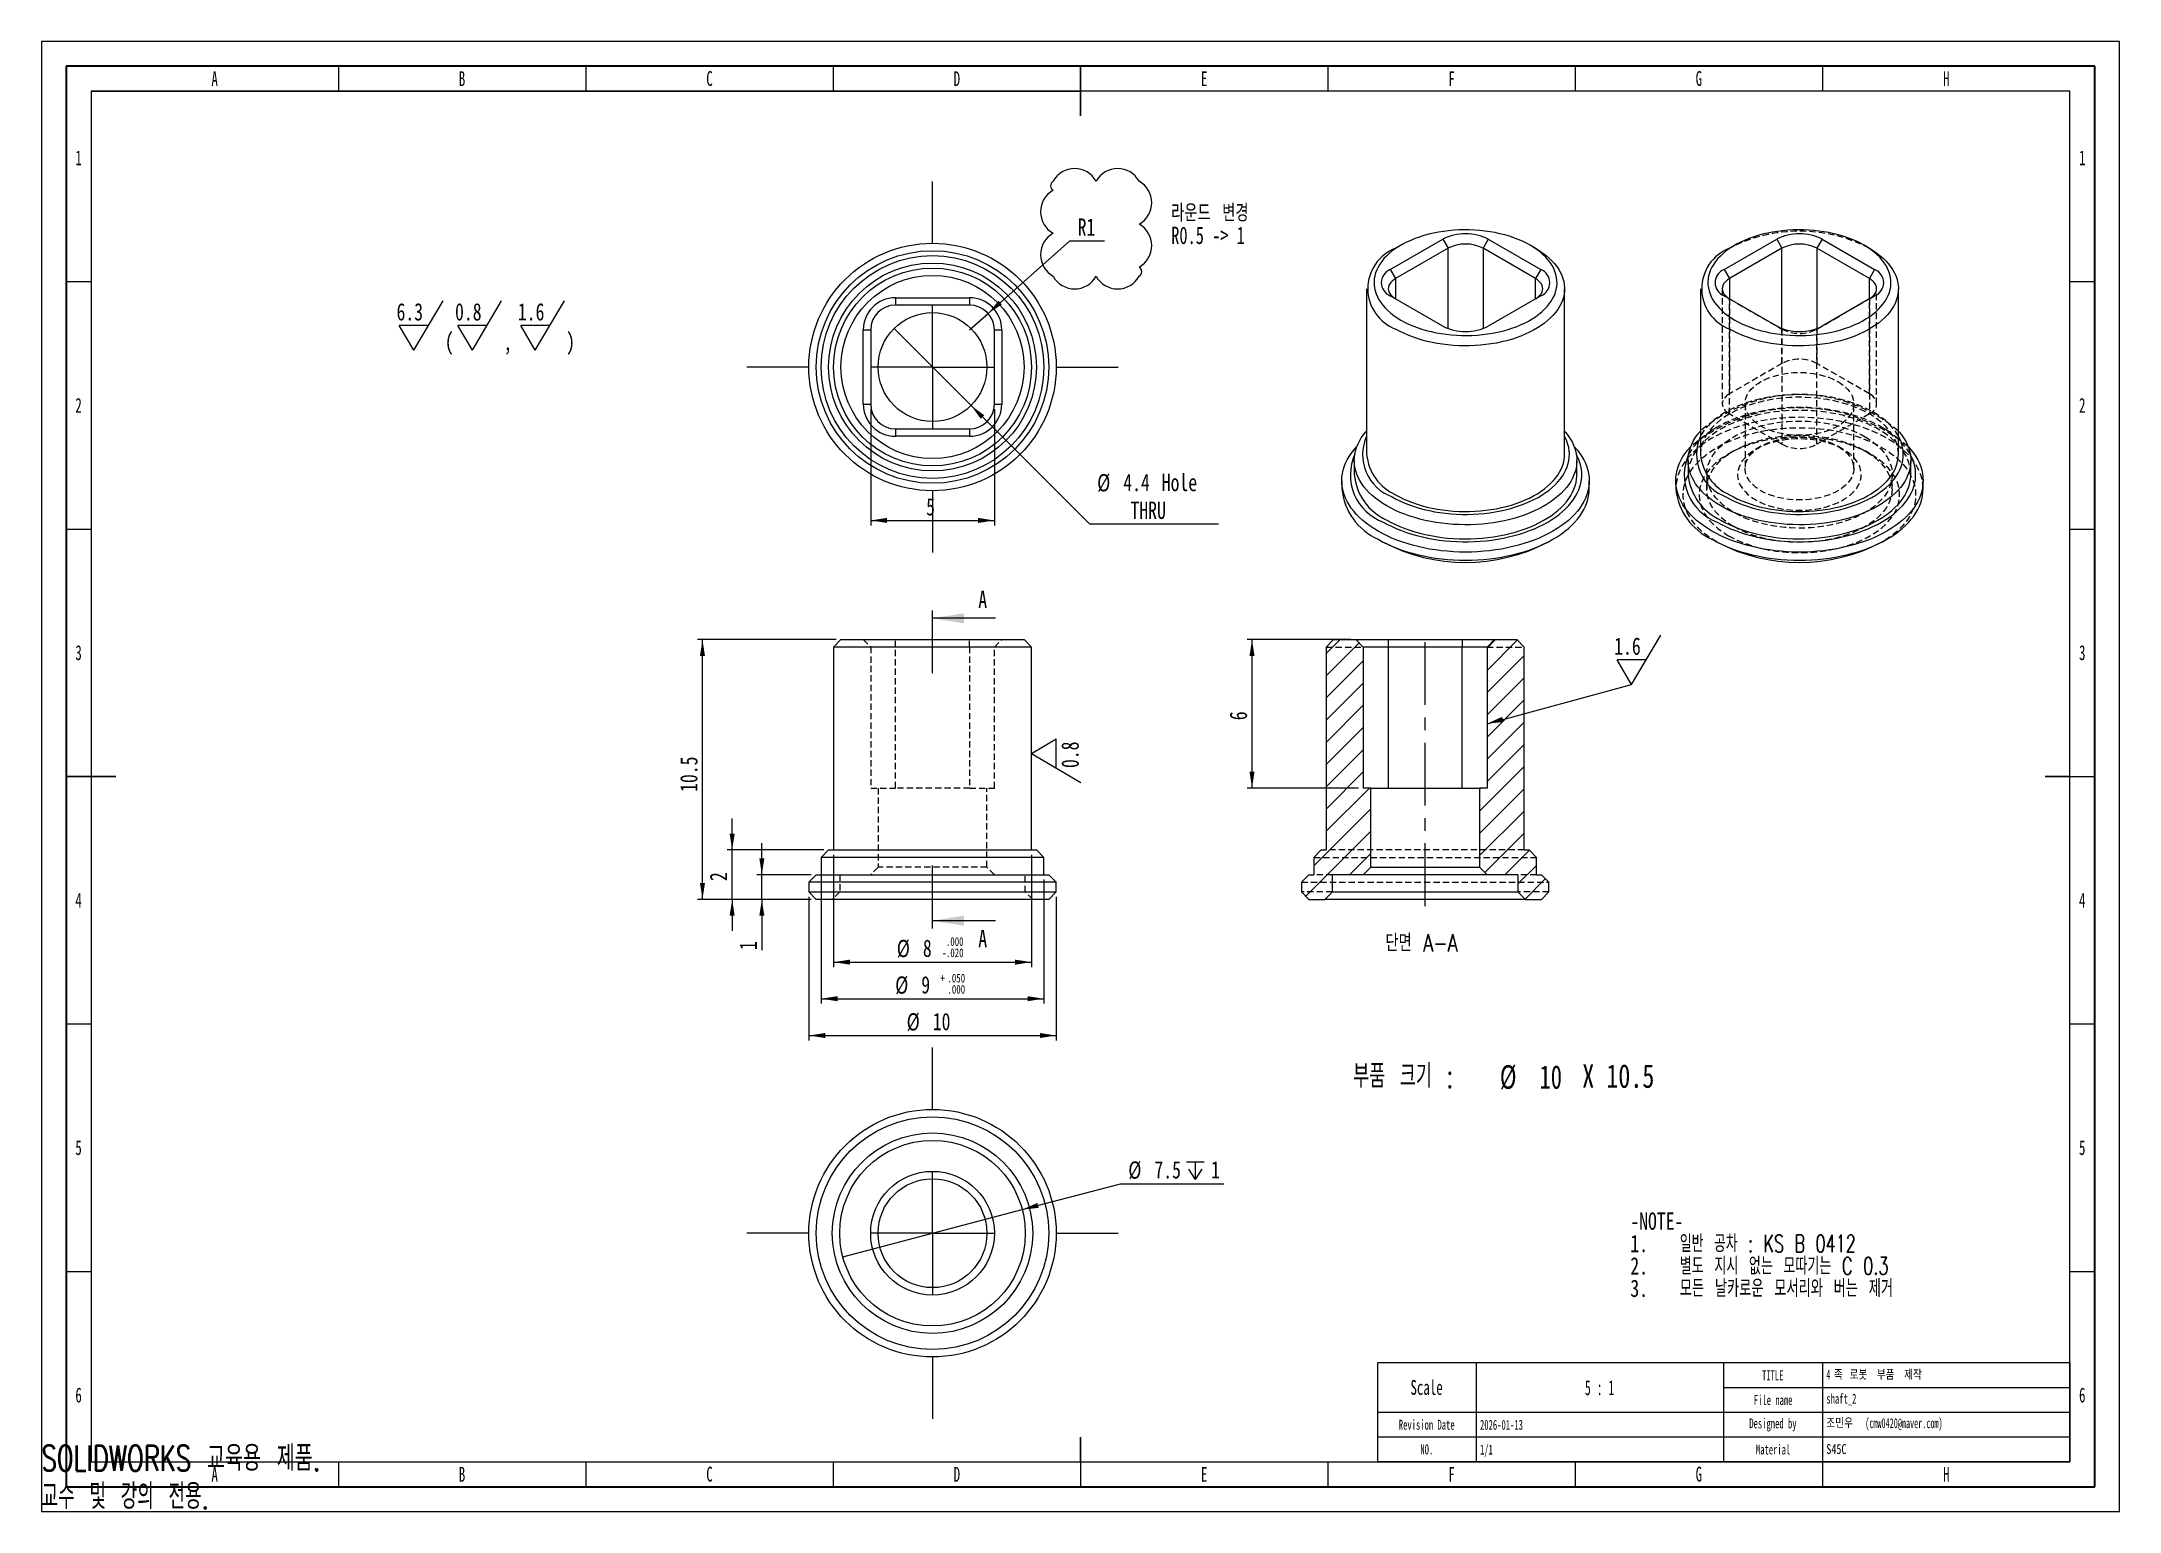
# Model space of a CAD drawing. Header units: millimetres. Extents: x 0 to 420, y 1 to 298.
import ezdxf

# ---------------------------------------------------------------- set-up
doc = ezdxf.new("R2010")
doc.units = ezdxf.units.MM
doc.linetypes.add('CENTERX2', pattern=[20.32, 12.7, -2.54, 2.54, -2.54])
doc.linetypes.add('HIDDEN', pattern=[1.905, 1.27, -0.635])
for name, color, linetype in [('SLD-0', 179, 'Continuous'), ('가는실선', 7, 'Continuous'), ('레이어10', 30, 'Continuous'), ('절단면', 230, 'Continuous'), ('중심선', 1, 'CENTERX2'), ('치수선', 104, 'Continuous')]:
    doc.layers.add(name, color=color, linetype=linetype)
for name, color, linetype, lineweight in [('도면층1', 4, 'Continuous', 35), ('도면층2', 3, 'Continuous', 25), ('도면층3', 5, 'Continuous', 25)]:
    doc.layers.add(name, color=color, linetype=linetype, lineweight=lineweight)
doc.styles.add('SLDTEXTSTYLE0', font='TXT', dxfattribs={"width": 0.75})
doc.styles.add('SLDTEXTSTYLE1', font='TXT', dxfattribs={"width": 0.678571, "bigfont": 'bigfont'})
doc.styles.add('SLDTEXTSTYLE10', font='TXT', dxfattribs={"width": 0.582911})
doc.styles.add('SLDTEXTSTYLE11', font='TXT', dxfattribs={"width": 0.7, "bigfont": 'bigfont'})
doc.styles.add('SLDTEXTSTYLE12', font='TXT', dxfattribs={"width": 0.645455, "bigfont": 'bigfont'})
doc.styles.add('SLDTEXTSTYLE2', font='TXT', dxfattribs={"width": 0.7})
doc.styles.add('SLDTEXTSTYLE3', font='TXT', dxfattribs={"width": 0.676471, "bigfont": 'bigfont'})
doc.styles.add('SLDTEXTSTYLE4', font='TXT', dxfattribs={"width": 0.684211, "bigfont": 'bigfont'})
doc.styles.add('SLDTEXTSTYLE5', font='TXT', dxfattribs={"width": 0.694444, "bigfont": 'bigfont'})
doc.styles.add('SLDTEXTSTYLE6', font='TXT', dxfattribs={"width": 0.75, "bigfont": 'bigfont'})
doc.styles.add('SLDTEXTSTYLE7', font='TXT', dxfattribs={"width": 0.694444})
doc.styles.add('SLDTEXTSTYLE8', font='TXT', dxfattribs={"width": 0.638186})
doc.styles.add('SLDTEXTSTYLE9', font='TXT', dxfattribs={"width": 0.605})
doc.dimstyles.new('SLDDIMSTYLE0', dxfattribs={"dimtxt": 3.5, "dimasz": 3.302, "dimexe": 0, "dimexo": 0.0625, "dimgap": 0.875, "dimtad": 1, "dimdec": 3, "dimlfac": 0.2, "dimrnd": 1e-09, "dimzin": 12, "dimdsep": 46, "dimtxsty": 'SLDTEXTSTYLE0', "dimsah": 1, "dimcen": 0.09, "dimadec": 0, "dimazin": 3, "dimtfac": 1, "dimtdec": 3, "dimtofl": 0, "dimtmove": 0, "dimatfit": 3, "dimfxl": 1, "dimfrac": 2, "dimtolj": 1, "dimtzin": 12, "dimarcsym": 0})
doc.dimstyles.new('SLDDIMSTYLE1', dxfattribs={"dimtxt": 3.5, "dimasz": 3.302, "dimexe": 0, "dimexo": 0.0625, "dimgap": 0.875, "dimtad": 1, "dimdec": 3, "dimlfac": 0.2, "dimrnd": 1e-09, "dimzin": 12, "dimdsep": 46, "dimtxsty": 'SLDTEXTSTYLE0', "dimsah": 1, "dimcen": 0.09, "dimadec": 0, "dimazin": 3, "dimtol": 1, "dimtp": 0.05, "dimtfac": 1, "dimtdec": 3, "dimtofl": 0, "dimtmove": 0, "dimatfit": 3, "dimfxl": 1, "dimfrac": 2, "dimtolj": 1, "dimtzin": 4, "dimarcsym": 0})
doc.dimstyles.new('SLDDIMSTYLE2', dxfattribs={"dimtxt": 3.5, "dimasz": 3.302, "dimexe": 0, "dimexo": 0.0625, "dimgap": 0.875, "dimtad": 1, "dimdec": 3, "dimlfac": 0.2, "dimrnd": 1e-09, "dimzin": 12, "dimdsep": 46, "dimtxsty": 'SLDTEXTSTYLE0', "dimsah": 1, "dimcen": 0.09, "dimadec": 0, "dimazin": 3, "dimtol": 1, "dimtm": 0.02, "dimtfac": 1, "dimtdec": 3, "dimtofl": 0, "dimtmove": 0, "dimatfit": 3, "dimfxl": 1, "dimfrac": 2, "dimtolj": 1, "dimtzin": 4, "dimarcsym": 0})
doc.dimstyles.new('SLDDIMSTYLE3', dxfattribs={"dimtxt": 3.5, "dimasz": 3.302, "dimexe": 0, "dimexo": 0.0625, "dimgap": 0.875, "dimtad": 1, "dimdec": 3, "dimlfac": 0.2, "dimrnd": 1e-09, "dimzin": 12, "dimdsep": 46, "dimtxsty": 'SLDTEXTSTYLE0', "dimsah": 1, "dimcen": 0.09, "dimadec": 0, "dimazin": 3, "dimtfac": 1, "dimtdec": 3, "dimtmove": 0, "dimatfit": 0, "dimfxl": 1, "dimfrac": 2, "dimtolj": 1, "dimtzin": 12, "dimarcsym": 0})
doc.dimstyles.new('SLDDIMSTYLE4', dxfattribs={"dimtxt": 3.5, "dimasz": 3.302, "dimexe": 0, "dimexo": 0.0625, "dimgap": 0.875, "dimtad": 0, "dimtih": 1, "dimtoh": 1, "dimdec": 3, "dimlfac": 0.2, "dimrnd": 1e-09, "dimzin": 12, "dimdsep": 46, "dimtxsty": 'SLDTEXTSTYLE0', "dimblk1": 'NONE', "dimsah": 1, "dimcen": 0, "dimadec": 0, "dimazin": 3, "dimtfac": 1, "dimtdec": 3, "dimtmove": 0, "dimatfit": 3, "dimldrblk": 'NONE', "dimfxl": 1, "dimfrac": 2, "dimtolj": 1, "dimtzin": 12, "dimarcsym": 0})
doc.dimstyles.new('SLDDIMSTYLE5', dxfattribs={"dimtxt": 3.5, "dimasz": 3.302, "dimexe": 0, "dimexo": 0.0625, "dimgap": 0.875, "dimtad": 0, "dimtih": 1, "dimtoh": 1, "dimdec": 3, "dimlfac": 0.2, "dimrnd": 1e-09, "dimzin": 12, "dimdsep": 46, "dimtxsty": 'SLDTEXTSTYLE0', "dimsah": 1, "dimcen": 0, "dimadec": 0, "dimazin": 3, "dimtfac": 1, "dimtdec": 3, "dimtofl": 0, "dimtmove": 0, "dimatfit": 3, "dimfxl": 1, "dimfrac": 2, "dimtolj": 1, "dimtzin": 12, "dimarcsym": 0})
doc.dimstyles.new('SLDDIMSTYLE6', dxfattribs={"dimtxt": 3.5, "dimasz": 3.302, "dimexe": 0, "dimexo": 0.0625, "dimgap": 0.875, "dimtad": 0, "dimtih": 1, "dimtoh": 1, "dimdec": 3, "dimlfac": 0.2, "dimrnd": 1e-09, "dimzin": 12, "dimdsep": 46, "dimtxsty": 'SLDTEXTSTYLE0', "dimblk1": 'NONE', "dimsah": 1, "dimcen": 0, "dimadec": 0, "dimazin": 3, "dimtfac": 1, "dimtdec": 3, "dimtmove": 0, "dimatfit": 3, "dimldrblk": 'NONE', "dimfxl": 1, "dimfrac": 2, "dimtolj": 1, "dimtzin": 12, "dimarcsym": 0})
doc.dimstyles.new('SLDDIMSTYLE7', dxfattribs={"dimtxt": 0.18, "dimasz": 3.302, "dimexe": 0, "dimexo": 0.0625, "dimgap": 0, "dimtad": 0, "dimtih": 1, "dimtoh": 1, "dimdec": 0, "dimrnd": 1e-09, "dimzin": 0, "dimdsep": 46, "dimtxsty": 'Standard', "dimsah": 1, "dimcen": 0.09, "dimadec": 0, "dimazin": 0, "dimtfac": 3.302, "dimtdec": 0, "dimtofl": 0, "dimtmove": 0, "dimatfit": 3, "dimfxl": 1, "dimfrac": 2, "dimtolj": 1, "dimtzin": 0, "dimarcsym": 0})

msp = doc.modelspace()

# ---------------------------------------------------------------- texts
at = {"color": 7, "linetype": 'Continuous', "char_height": 5.1381, "attachment_point": 1}
for s, insert, style in [('SOLIDWORKS 교육용 제품.', (0, 14.3305), 'SLDTEXTSTYLE11'), ('교수 및 강의 전용.', (0, 6.6234), 'SLDTEXTSTYLE12')]:
    msp.add_mtext(s, dxfattribs=dict(at, insert=insert, style=style))
at = {"layer": 'SLD-0', "color": 7}
for s, insert, char_height, attachment_point, style in [('TITLE', (349.9137, 29.4948), 2, 2, 'SLDTEXTSTYLE8'), ('4', (360.75, 29.6128), 2, 1, 'SLDTEXTSTYLE9'), ('족', (362.2917, 29.61), 2, 1, 'SLDTEXTSTYLE6'), ('로봇', (365.4333, 29.61), 2, 1, 'SLDTEXTSTYLE6'), ('부품', (370.9528, 29.61), 2, 1, 'SLDTEXTSTYLE6'), ('제작', (376.4722, 29.61), 2, 1, 'SLDTEXTSTYLE6'), ('Scale', (279.9563, 27.5432), 3, 2, 'SLDTEXTSTYLE8'), ('File name', (350.0024, 24.5108), 2, 2, 'SLDTEXTSTYLE8'), ('shaft_2', (360.75, 24.7888), 2, 1, 'SLDTEXTSTYLE8'), ('Revision Date', (279.9825, 19.5108), 2, 2, 'SLDTEXTSTYLE8'), ('Designed by', (349.9589, 19.7878), 2, 2, 'SLDTEXTSTYLE8'), ('조민우', (360.75, 19.832), 2, 1, 'SLDTEXTSTYLE6'), ('(cmw0420@naver.com)', (368.6222, 19.8348), 2, 1, 'SLDTEXTSTYLE9'), ('NO.', (279.9962, 14.5288), 2, 2, 'SLDTEXTSTYLE8'), ('Material', (349.991, 14.5108), 2, 2, 'SLDTEXTSTYLE8'), ('S45C', (360.75, 14.607), 2, 1, 'SLDTEXTSTYLE0')]:
    msp.add_mtext(s, dxfattribs=dict(at, insert=insert, char_height=char_height, attachment_point=attachment_point, style=style))
at = {"layer": '가는실선', "attachment_point": 1}
for s, insert, char_height, style in [('부품 크기 :', (265.0899, 91.3609), 4.7625, 'SLDTEXTSTYLE1'), ('%%c', (294.7585, 91.1669), 4.7625, 'SLDTEXTSTYLE2'), ('10', (302.7851, 91.1669), 4.7625, 'SLDTEXTSTYLE2'), ('X 10.5', (311.4149, 91.3609), 4.7625, 'SLDTEXTSTYLE0'), ('-NOTE-', (321.1383, 61.4114), 3.5, 'SLDTEXTSTYLE0'), ('1.', (321.1383, 56.8857), 3.5, 'SLDTEXTSTYLE0'), ('일반 공차 : KS B 0412', (331.1383, 56.8857), 3.5, 'SLDTEXTSTYLE3'), ('2.', (321.1383, 52.36), 3.5, 'SLDTEXTSTYLE0'), ('별도 지시 없는 모따기는 C 0.3', (331.1383, 52.36), 3.5, 'SLDTEXTSTYLE4'), ('3.', (321.1383, 47.8343), 3.5, 'SLDTEXTSTYLE0'), ('모든 날카로운 모서리와 버는 제거', (331.1383, 47.8343), 3.5, 'SLDTEXTSTYLE5')]:
    msp.add_mtext(s, dxfattribs=dict(at, insert=insert, char_height=char_height, style=style))
at = {"layer": '도면층2', "color": 7}
for s, insert, char_height, attachment_point, style in [('A', (34.986, 291.9922), 3, 2, 'SLDTEXTSTYLE8'), ('B', (84.986, 291.9922), 3, 2, 'SLDTEXTSTYLE8'), ('C', (135.0135, 292.0432), 3, 2, 'SLDTEXTSTYLE8'), ('D', (185.0135, 291.9922), 3, 2, 'SLDTEXTSTYLE8'), ('E', (234.986, 291.9922), 3, 2, 'SLDTEXTSTYLE8'), ('F', (285.008, 291.9922), 3, 2, 'SLDTEXTSTYLE8'), ('G', (334.9916, 292.0432), 3, 2, 'SLDTEXTSTYLE8'), ('H', (385.0135, 291.9922), 3, 2, 'SLDTEXTSTYLE8'), ('1', (7.4784, 275.9982), 3, 2, 'SLDTEXTSTYLE8'), ('1', (412.4784, 275.9982), 3, 2, 'SLDTEXTSTYLE8'), ('2', (7.4784, 225.9982), 3, 2, 'SLDTEXTSTYLE8'), ('2', (412.4784, 225.9982), 3, 2, 'SLDTEXTSTYLE8'), ('3', (7.4784, 176.0237), 3, 2, 'SLDTEXTSTYLE8'), ('3', (412.4784, 176.0237), 3, 2, 'SLDTEXTSTYLE8'), ('4', (7.4784, 125.9922), 3, 2, 'SLDTEXTSTYLE8'), ('4', (412.4784, 125.9922), 3, 2, 'SLDTEXTSTYLE8'), ('5', (7.4784, 76.0177), 3, 2, 'SLDTEXTSTYLE8'), ('5', (412.4784, 76.0177), 3, 2, 'SLDTEXTSTYLE8'), ('6', (7.4784, 26.0237), 3, 2, 'SLDTEXTSTYLE8'), ('5 : 1', (314.9243, 27.4982), 3, 2, 'SLDTEXTSTYLE10'), ('6', (412.4784, 26.0237), 3, 2, 'SLDTEXTSTYLE8'), ('2026-01-13', (290.75, 19.4988), 2, 1, 'SLDTEXTSTYLE8'), ('1/1', (290.75, 14.4988), 2, 1, 'SLDTEXTSTYLE8'), ('A', (34.986, 9.9922), 3, 2, 'SLDTEXTSTYLE8'), ('B', (84.986, 9.9922), 3, 2, 'SLDTEXTSTYLE8'), ('C', (135.0135, 10.0432), 3, 2, 'SLDTEXTSTYLE8'), ('D', (185.0135, 9.9922), 3, 2, 'SLDTEXTSTYLE8'), ('E', (234.986, 9.9922), 3, 2, 'SLDTEXTSTYLE8'), ('F', (285.008, 9.9922), 3, 2, 'SLDTEXTSTYLE8'), ('G', (334.9916, 10.0432), 3, 2, 'SLDTEXTSTYLE8'), ('H', (385.0135, 9.9922), 3, 2, 'SLDTEXTSTYLE8')]:
    msp.add_mtext(s, dxfattribs=dict(at, insert=insert, char_height=char_height, attachment_point=attachment_point, style=style))
at = {"layer": '레이어10', "char_height": 3.5, "attachment_point": 1}
for s, insert, style in [('라운드 변경', (228.335, 265.1253), 'SLDTEXTSTYLE6'), ('R0.5 -> 1', (228.335, 260.5996), 'SLDTEXTSTYLE7')]:
    msp.add_mtext(s, dxfattribs=dict(at, insert=insert, style=style))
at = {"layer": '절단면', "char_height": 3.5}
for s, insert, attachment_point, style in [('A', (189.3392, 187.0199), 1, 'SLDTEXTSTYLE0'), ('A', (189.3392, 118.5143), 1, 'SLDTEXTSTYLE0'), ('단면 A-A', (278.9457, 117.6504), 2, 'SLDTEXTSTYLE6')]:
    msp.add_mtext(s, dxfattribs=dict(at, insert=insert, attachment_point=attachment_point, style=style))

# ---------------------------------------------------------------- blocks, each defined once
blk = doc.blocks.new('SW_NOTE_0')
at = {"layer": '가는실선', "color": 0}
for p, q in [((3.51, -5), (9.41, 5)), ((15.34, -5), (21.24, 5)), ((28.04, -5), (33.94, 5)), ((3.51, -5), (0.56, 0)), ((6.46, 0), (0.56, 0)), ((15.34, -5), (12.39, 0)), ((18.29, 0), (12.39, 0)), ((28.04, -5), (25.09, 0)), ((30.99, 0), (25.09, 0))]:
    blk.add_line(p, q, dxfattribs=at)
at = {"layer": '가는실선', "color": 0, "char_height": 3.5, "attachment_point": 1, "style": 'SLDTEXTSTYLE0'}
for s, insert in [('6.3', (0, 4.51)), ('0.8', (11.83, 4.51)), ('1.6', (24.53, 4.51)), ('(', (9.76, -1.51)), (')', (34.29, -1.51)), (',', (21.59, -1.51))]:
    blk.add_mtext(s, dxfattribs=dict(at, insert=insert))
blk = doc.blocks.new('SW_REVISION_CLOUD_0')
at = {"layer": '레이어10', "color": 0, "linetype": 'Continuous', "lineweight": 18}
for centre, radius, start, end in [((-8.17, 8.68), 1.05, 118.955, 241.045), ((-4.34, 7.2), 4.96, 28.955, 151.045), ((4.34, 7.2), 4.96, 28.955, 151.045), ((6.28, 5.26), 4.96, 298.955, 61.045), ((-6.28, 3.42), 4.96, 118.955, 241.045), ((6.28, -3.42), 4.96, 298.955, 61.045), ((-6.28, -5.26), 4.96, 118.955, 241.045), ((8.17, -8.68), 1.05, 298.955, 61.045), ((-4.34, -7.2), 4.96, 208.955, 331.045), ((4.34, -7.2), 4.96, 208.955, 331.045)]:
    blk.add_arc(centre, radius, start, end, dxfattribs=at)
blk = doc.blocks.new('_D')
at = {"layer": '레이어10', "transparency": 16777216}
for p, q in [((155.09, 125.16), (155.09, 96.16)), ((205.09, 125.16), (205.09, 96.16)), ((155.09, 97.16), (205.09, 97.16))]:
    blk.add_line(p, q, dxfattribs=at)
for points in [[(155.09, 97.16), (158.39, 96.66), (158.39, 97.67)], [(205.09, 97.16), (201.79, 97.67), (201.79, 96.66)]]:
    blk.add_solid(points, dxfattribs=at)
at = {"layer": '레이어10', "transparency": 16777216, "char_height": 3.5, "attachment_point": 1, "style": 'SLDTEXTSTYLE0'}
for s, insert in [('%%c', (174.86, 101.68)), ('10', (180.14, 101.73))]:
    blk.add_mtext(s, dxfattribs=dict(at, insert=insert))
blk = doc.blocks.new('_D_1')
at = {"layer": '치수선', "transparency": 16777216}
for p, q in [((157.59, 132.16), (157.59, 103.6)), ((202.59, 128.66), (202.59, 103.6)), ((157.59, 104.6), (202.59, 104.6))]:
    blk.add_line(p, q, dxfattribs=at)
for points in [[(157.59, 104.6), (160.89, 104.09), (160.89, 105.11)], [(202.59, 104.6), (199.29, 105.11), (199.29, 104.09)]]:
    blk.add_solid(points, dxfattribs=at)
at = {"layer": '치수선', "transparency": 16777216, "attachment_point": 1, "style": 'SLDTEXTSTYLE0'}
for s, insert, char_height in [('%%c', (172.54, 109.11), 3.5), ('+', (181.7, 109.63), 1.75), ('.050', (183.11, 109.63), 1.75), ('9', (177.82, 109.16), 3.5), ('.000', (183.11, 107.37), 1.75)]:
    blk.add_mtext(s, dxfattribs=dict(at, insert=insert, char_height=char_height))
blk = doc.blocks.new('_D_2')
at = {"layer": '치수선', "transparency": 16777216}
for p, q in [((160.09, 133.66), (160.09, 110.99)), ((200.09, 133.66), (200.09, 110.99)), ((160.09, 111.99), (200.09, 111.99))]:
    blk.add_line(p, q, dxfattribs=at)
for points in [[(160.09, 111.99), (163.39, 111.48), (163.39, 112.49)], [(200.09, 111.99), (196.79, 112.49), (196.79, 111.48)]]:
    blk.add_solid(points, dxfattribs=at)
at = {"layer": '치수선', "transparency": 16777216, "attachment_point": 1, "style": 'SLDTEXTSTYLE0'}
for s, insert, char_height in [('%%c', (172.86, 116.5), 3.5), ('8', (178.14, 116.55), 3.5), ('-', (182.02, 114.75), 1.75), ('.000', (182.79, 117.02), 1.75), ('.020', (182.79, 114.75), 1.75)]:
    blk.add_mtext(s, dxfattribs=dict(at, insert=insert, char_height=char_height))
blk = doc.blocks.new('_D_3')
at = {"layer": '치수선', "transparency": 16777216}
for p, q in [((145.59, 129.66), (145.59, 136.01)), ((155.59, 129.66), (144.59, 129.66)), ((145.59, 124.66), (145.59, 129.66)), ((155.59, 124.66), (144.59, 124.66)), ((145.59, 124.66), (145.59, 114.44))]:
    blk.add_line(p, q, dxfattribs=at)
for points in [[(145.59, 129.66), (146.1, 132.97), (145.08, 132.97)], [(145.59, 124.66), (145.08, 121.36), (146.1, 121.36)]]:
    blk.add_solid(points, dxfattribs=at)
at = {"layer": '치수선', "transparency": 16777216, "insert": (141.08, 114.44), "char_height": 3.5, "attachment_point": 1, "rotation": 90, "style": 'SLDTEXTSTYLE0'}
blk.add_mtext('1', dxfattribs=at)
blk = doc.blocks.new('_D_4')
at = {"layer": '치수선', "transparency": 16777216}
for p, q in [((139.59, 134.66), (139.59, 141.01)), ((158.09, 134.66), (138.59, 134.66)), ((139.59, 124.66), (139.59, 134.66)), ((155.59, 124.66), (138.59, 124.66)), ((139.59, 124.66), (139.59, 118.31))]:
    blk.add_line(p, q, dxfattribs=at)
for points in [[(139.59, 134.66), (140.1, 137.97), (139.08, 137.97)], [(139.59, 124.66), (139.08, 121.36), (140.1, 121.36)]]:
    blk.add_solid(points, dxfattribs=at)
at = {"layer": '치수선', "transparency": 16777216, "insert": (135.08, 128.37), "char_height": 3.5, "attachment_point": 1, "rotation": 90, "style": 'SLDTEXTSTYLE0'}
blk.add_mtext('2', dxfattribs=at)
blk = doc.blocks.new('_D_5')
at = {"layer": '치수선', "transparency": 16777216}
for p, q in [((160.59, 177.16), (132.59, 177.16)), ((133.59, 124.66), (133.59, 177.16)), ((155.59, 124.66), (132.59, 124.66))]:
    blk.add_line(p, q, dxfattribs=at)
for points in [[(133.59, 177.16), (133.08, 173.86), (134.1, 173.86)], [(133.59, 124.66), (134.1, 127.97), (133.08, 127.97)]]:
    blk.add_solid(points, dxfattribs=at)
at = {"layer": '치수선', "transparency": 16777216, "insert": (129.08, 146.39), "char_height": 3.5, "attachment_point": 1, "rotation": 90, "style": 'SLDTEXTSTYLE0'}
blk.add_mtext('10.5', dxfattribs=at)
blk = doc.blocks.new('SW_SFSYMBOL_0')
at = {"layer": '가는실선', "color": 0}
for p, q in [((-10.56, 2.95), (-5.56, 5.9)), ((-5.56, 0), (-5.56, 5.9)), ((-10.56, 2.95), (-0.56, -2.95))]:
    blk.add_line(p, q, dxfattribs=at)
at = {"layer": '가는실선', "color": 0, "insert": (-4.51, 0), "char_height": 3.5, "attachment_point": 1, "rotation": 90, "style": 'SLDTEXTSTYLE0'}
blk.add_mtext('0.8', dxfattribs=at)
blk = doc.blocks.new('_D_6')
at = {"layer": '치수선', "transparency": 16777216}
for p, q in [((167.59, 223.74), (167.59, 200.24)), ((192.59, 223.74), (192.59, 200.24)), ((167.59, 201.24), (192.59, 201.24))]:
    blk.add_line(p, q, dxfattribs=at)
for points in [[(167.59, 201.24), (170.89, 200.73), (170.89, 201.75)], [(192.59, 201.24), (189.29, 201.75), (189.29, 200.73)]]:
    blk.add_solid(points, dxfattribs=at)
at = {"layer": '치수선', "transparency": 16777216, "insert": (178.8, 205.75), "char_height": 3.5, "attachment_point": 1, "style": 'SLDTEXTSTYLE0'}
blk.add_mtext('5', dxfattribs=at)
blk = doc.blocks.new('_D_7')
at = {"layer": '치수선', "transparency": 16777216}
for p, q in [((172.31, 240.02), (187.87, 224.46)), ((187.87, 224.46), (211.79, 200.54)), ((211.79, 200.54), (237.92, 200.54))]:
    blk.add_line(p, q, dxfattribs=at)
blk.add_solid([(187.87, 224.46), (189.84, 221.77), (190.56, 222.49)], dxfattribs=at)
at = {"layer": '치수선', "transparency": 16777216, "char_height": 3.5, "attachment_point": 1, "style": 'SLDTEXTSTYLE0'}
for s, insert in [('%%c', (213.37, 210.61)), ('4.4', (218.65, 210.66)), ('Hole', (226.43, 210.66)), ('THRU', (220.11, 205.05))]:
    blk.add_mtext(s, dxfattribs=dict(at, insert=insert))
blk = doc.blocks.new('_None')
blk = doc.blocks.new('_D_8')
at = {"layer": '치수선', "transparency": 16777216}
for p, q in [((191.32, 243.07), (207.84, 257.76)), ((207.84, 257.76), (214.84, 257.76)), ((187.59, 239.74), (191.32, 243.07))]:
    blk.add_line(p, q, dxfattribs=at)
blk.add_solid([(191.32, 243.07), (194.13, 244.88), (193.45, 245.64)], dxfattribs=at)
at = {"layer": '치수선', "transparency": 16777216, "insert": (209.42, 262.27), "char_height": 3.5, "attachment_point": 1, "style": 'SLDTEXTSTYLE0'}
blk.add_mtext('R1', dxfattribs=at)
blk = doc.blocks.new('SW_CENTERMARKSYMBOL_0')
at = {"layer": '중심선', "color": 0}
for p, q in [((0, 25), (0, 37.5)), ((0, 0), (0, 12.5)), ((-25, 0), (-37.5, 0)), ((0, 0), (-12.5, 0)), ((0, 0), (0, -12.5)), ((0, 0), (12.5, 0)), ((25, 0), (37.5, 0)), ((0, -25), (0, -37.5))]:
    blk.add_line(p, q, dxfattribs=at)
blk = doc.blocks.new('SW_SYMBOL_HOLE_DEPTH')
at = {"layer": '치수선', "color": 0}
for p, q in [((0, 875), (800, 875)), ((100, 555), (400, 75)), ((400, 875), (400, 75)), ((700, 555), (400, 75))]:
    blk.add_line(p, q, dxfattribs=at)
blk = doc.blocks.new('_D_9')
at = {"layer": '치수선', "transparency": 16777216}
for p, q in [((198.22, 61.99), (218.07, 67.22)), ((218.07, 67.22), (238.99, 67.22)), ((161.96, 52.44), (198.22, 61.99))]:
    blk.add_line(p, q, dxfattribs=at)
blk.add_solid([(198.22, 61.99), (201.54, 62.34), (201.28, 63.33)], dxfattribs=at)
at = {"layer": '치수선', "transparency": 16777216, "xscale": 0.004470703125, "yscale": 0.004470703125, "zscale": 0.004470703125}
blk.add_blockref('SW_SYMBOL_HOLE_DEPTH', (231.4, 67.71), dxfattribs=at)
at = {"layer": '치수선', "transparency": 16777216, "char_height": 3.5, "attachment_point": 1, "style": 'SLDTEXTSTYLE0'}
for s, insert in [('%%c', (219.66, 71.73)), ('7.5', (224.94, 71.79)), ('1', (236.4, 71.79))]:
    blk.add_mtext(s, dxfattribs=dict(at, insert=insert))
blk = doc.blocks.new('SW_CENTERMARKSYMBOL_1')
at = {"layer": '중심선', "color": 0}
for p, q in [((0, 25), (0, 37.5)), ((0, 0), (0, 12.5)), ((-25, 0), (-37.5, 0)), ((0, 0), (-12.5, 0)), ((0, 0), (0, -12.5)), ((0, 0), (12.5, 0)), ((25, 0), (37.5, 0)), ((0, -25), (0, -37.5))]:
    blk.add_line(p, q, dxfattribs=at)
blk = doc.blocks.new('_D_10')
at = {"layer": '치수선', "transparency": 16777216}
for p, q in [((264.67, 177.16), (243.67, 177.16)), ((244.67, 147.16), (244.67, 177.16)), ((266.17, 147.16), (243.67, 147.16))]:
    blk.add_line(p, q, dxfattribs=at)
for points in [[(244.67, 177.16), (244.16, 173.86), (245.18, 173.86)], [(244.67, 147.16), (245.18, 150.47), (244.16, 150.47)]]:
    blk.add_solid(points, dxfattribs=at)
at = {"layer": '치수선', "transparency": 16777216, "insert": (240.16, 160.87), "char_height": 3.5, "attachment_point": 1, "rotation": 90, "style": 'SLDTEXTSTYLE0'}
blk.add_mtext('6', dxfattribs=at)
blk = doc.blocks.new('SW_SFSYMBOL_1')
at = {"layer": '가는실선', "color": 0}
for p, q in [((0, 0), (5.9, 10)), ((0, 0), (-2.95, 5)), ((2.95, 5), (-2.95, 5))]:
    blk.add_line(p, q, dxfattribs=at)
at = {"layer": '가는실선', "color": 0, "insert": (-3.51, 9.51), "char_height": 3.5, "attachment_point": 1, "style": 'SLDTEXTSTYLE0'}
blk.add_mtext('1.6', dxfattribs=at)

# ---------------------------------------------------------------- dimensions: what is measured, and where the dimension line sits
at = {"layer": '레이어10'}
dim = msp.add_linear_dim(base=(205.0883, 97.1643), p1=(155.0883, 126.1643), p2=(205.0883, 126.1643), text='%%c<>', dimstyle='SLDDIMSTYLE0', dxfattribs=at)
dim.commit()
dim.dimension.update_dxf_attribs({"geometry": '_D', "text_midpoint": (180.0883, 97.1643), "dimtype": 160})
at = {"layer": '치수선'}
dim = msp.add_radius_dim(center=(187.5883, 239.7416), mpoint=(191.3237, 243.0653), dimstyle='SLDDIMSTYLE5', dxfattribs=at)
dim.commit()
dim.dimension.update_dxf_attribs({"geometry": '_D_8', "text_midpoint": (212.1344, 260.5371), "dimtype": 164})
for p1, p2, text, dimstyle, picture, middle in [((172.3102, 240.0197), (187.8665, 224.4634), '<> Hole \\PTHRU\\P', 'SLDDIMSTYLE4', '_D_7', (225.646, 206.1259)), ((161.9567, 52.4433), (198.22, 61.9946), '<>{\\fGDT;x}1', 'SLDDIMSTYLE6', '_D_9', (229.3237, 70.028))]:
    dim = msp.add_diameter_dim_2p(p1=p1, p2=p2, text=text, dimstyle=dimstyle, dxfattribs=at)
    dim.commit()
    dim.dimension.update_dxf_attribs({"geometry": picture, "text_midpoint": middle, "dimtype": 163})
dim = msp.add_linear_dim(base=(192.5883, 201.2416), p1=(167.5883, 224.7416), p2=(192.5883, 224.7416), dimstyle='SLDDIMSTYLE0', dxfattribs=at)
dim.commit()
dim.dimension.update_dxf_attribs({"geometry": '_D_6', "text_midpoint": (180.0883, 201.2416), "dimtype": 160})
for base, p1, p2, dimstyle, picture, middle in [((133.5883, 177.1643), (156.5883, 124.6643), (161.5883, 177.1643), 'SLDDIMSTYLE0', '_D_5', (133.5883, 150.9143)), ((244.6675, 177.1643), (267.1675, 147.1643), (265.6675, 177.1643), 'SLDDIMSTYLE0', '_D_10', (244.6675, 162.1643)), ((139.5883, 134.6643), (156.5883, 124.6643), (159.0883, 134.6643), 'SLDDIMSTYLE3', '_D_4', (139.5883, 129.6643)), ((145.5883, 129.6643), (156.5883, 124.6643), (156.5883, 129.6643), 'SLDDIMSTYLE3', '_D_3', (145.5883, 115.7282))]:
    dim = msp.add_linear_dim(base=base, p1=p1, p2=p2, angle=90, dimstyle=dimstyle, dxfattribs=at)
    dim.commit()
    dim.dimension.update_dxf_attribs({"geometry": picture, "text_midpoint": middle, "dimtype": 160})
for base, p1, p2, dimstyle, picture, middle in [((200.0883, 111.9862), (160.0883, 134.6643), (200.0883, 134.6643), 'SLDDIMSTYLE2', '_D_2', (180.0883, 111.9862)), ((202.5883, 104.599), (157.5883, 133.1643), (202.5883, 129.6643), 'SLDDIMSTYLE1', '_D_1', (180.0883, 104.599))]:
    dim = msp.add_linear_dim(base=base, p1=p1, p2=p2, text='%%c<>', dimstyle=dimstyle, dxfattribs=at)
    dim.commit()
    dim.dimension.update_dxf_attribs({"geometry": picture, "text_midpoint": middle, "dimtype": 160})

# ---------------------------------------------------------------- hatches: boundary and pattern name
at = {"layer": '절단면', "linetype": 'Continuous', "lineweight": 18}
h = msp.add_hatch(dxfattribs=at)
h.set_pattern_fill('ANSI31', color=256, angle=3e-322, style=0)
h.paths.add_polyline_path([(259.4175, 124.6643), (260.9175, 126.1643), (260.9175, 129.6643), (267.1675, 129.6643), (268.6675, 131.1643), (268.6675, 147.1643), (267.1675, 147.1643), (267.1675, 175.6643), (265.6675, 177.1643), (261.1675, 177.1643), (259.6675, 175.6643), (259.6675, 134.6643), (258.6675, 134.6643), (257.1675, 133.1643), (257.1675, 129.6643), (256.1675, 129.6643), (254.6675, 128.1643), (254.6675, 126.1643), (256.1675, 124.6643)], flags=0)
h = msp.add_hatch(dxfattribs=at)
h.set_pattern_fill('ANSI31', color=256, angle=3e-322, style=0)
h.paths.add_polyline_path([(292.1675, 129.6643), (298.4175, 129.6643), (298.4175, 126.1643), (299.9175, 124.6643), (303.1675, 124.6643), (304.6675, 126.1643), (304.6675, 128.1643), (303.1675, 129.6643), (302.1675, 129.6643), (302.1675, 133.1643), (300.6675, 134.6643), (299.6675, 134.6643), (299.6675, 175.6643), (298.1675, 177.1643), (293.6675, 177.1643), (292.1675, 175.6643), (292.1675, 147.1643), (290.6675, 147.1643), (290.6675, 131.1643)], flags=0)

# ---------------------------------------------------------------- linework, layer by layer
at = {"color": 7, "linetype": 'Continuous', "lineweight": 25}
for p, q in [((272.6236, 251.9399), (283.2302, 258.063)), ((274.7428, 256.8371), (273.6819, 256.2245)), ((284.2908, 256.2259), (273.6842, 250.1028)), ((283.2302, 258.063), (284.2908, 256.2259)), ((284.2908, 240.0148), (284.2908, 256.2259)), ((292.4226, 258.063), (291.3619, 256.2259)), ((301.9685, 250.1028), (291.3619, 256.2259)), ((291.3619, 256.2259), (291.3619, 240.0148)), ((292.4226, 258.063), (303.0292, 251.9399)), ((301.9708, 256.2245), (300.91, 256.8371)), ((340.1147, 251.9399), (350.7213, 258.063)), ((342.2339, 256.8371), (341.1731, 256.2245)), ((351.782, 256.2259), (341.1754, 250.1028)), ((350.7213, 258.063), (351.782, 256.2259)), ((351.782, 240.0148), (351.782, 256.2259)), ((359.9137, 258.063), (358.853, 256.2259)), ((369.4596, 250.1028), (358.853, 256.2259)), ((358.853, 256.2259), (358.853, 240.0148)), ((359.9137, 258.063), (370.5203, 251.9399)), ((369.4619, 256.2245), (368.4011, 256.8371)), ((267.8264, 248.0618), (267.8264, 214.5836)), ((272.6236, 251.9399), (273.6842, 250.1028)), ((273.6842, 250.1028), (273.6842, 246.021)), ((303.0292, 251.9399), (301.9685, 250.1028)), ((301.9685, 246.021), (301.9685, 250.1028)), ((307.8264, 214.5836), (307.8264, 248.0618)), ((335.3175, 248.0618), (335.3175, 214.5836)), ((340.1147, 251.9399), (341.1754, 250.1028)), ((341.1754, 250.1028), (341.1754, 246.021)), ((370.5203, 251.9399), (369.4596, 250.1028)), ((369.4596, 246.021), (369.4596, 250.1028)), ((375.3175, 214.5836), (375.3175, 248.0618)), ((172.5883, 246.2416), (187.5883, 246.2416)), ((172.5883, 246.2416), (172.5883, 244.7416)), ((187.5883, 244.7416), (172.5883, 244.7416)), ((187.5883, 246.2416), (187.5883, 244.7416)), ((283.2302, 240.5102), (272.6236, 246.6333)), ((303.0292, 246.6333), (292.4226, 240.5102)), ((350.7213, 240.5102), (340.1147, 246.6333)), ((370.5203, 246.6333), (359.9137, 240.5102)), ((166.0883, 224.7416), (166.0883, 239.7416)), ((166.0883, 239.7416), (167.5883, 239.7416)), ((167.5883, 239.7416), (167.5883, 224.7416)), ((192.5883, 239.7416), (194.0883, 239.7416)), ((192.5883, 224.7416), (192.5883, 239.7416)), ((194.0883, 239.7416), (194.0883, 224.7416)), ((166.0883, 224.7416), (167.5883, 224.7416)), ((192.5883, 224.7416), (194.0883, 224.7416)), ((172.5883, 219.7416), (172.5883, 218.2416)), ((172.5883, 219.7416), (187.5883, 219.7416)), ((187.5883, 219.7416), (187.5883, 218.2416)), ((187.5883, 218.2416), (172.5883, 218.2416)), ((265.3264, 213.3588), (265.3264, 210.5009)), ((310.3264, 210.5009), (310.3264, 213.3588)), ((332.8175, 213.3588), (332.8175, 210.5009)), ((377.8175, 210.5009), (377.8175, 213.3588)), ((262.8264, 209.2761), (262.8264, 207.643)), ((312.8264, 207.643), (312.8264, 209.2761)), ((330.3175, 209.2761), (330.3175, 207.643)), ((380.3175, 207.643), (380.3175, 209.2761)), ((270.1458, 197.4396), (271.2067, 196.827)), ((304.4461, 196.827), (305.5069, 197.4396)), ((337.637, 197.4396), (338.6978, 196.827)), ((371.9372, 196.827), (372.998, 197.4396)), ((161.5883, 177.1643), (160.0883, 175.6643)), ((161.5883, 177.1643), (180.0883, 177.1643)), ((180.0883, 177.1643), (198.5883, 177.1643)), ((200.0883, 175.6643), (198.5883, 177.1643)), ((259.6675, 175.6643), (261.1675, 177.1643)), ((261.1675, 177.1643), (265.6675, 177.1643)), ((265.6675, 177.1643), (267.1675, 175.6643)), ((265.6675, 177.1643), (272.1675, 177.1643)), ((272.1675, 177.1643), (272.1675, 175.6643)), ((272.1675, 177.1643), (287.1675, 177.1643)), ((287.1675, 177.1643), (287.1675, 175.6643)), ((287.1675, 177.1643), (293.6675, 177.1643)), ((292.1675, 175.6643), (293.6675, 177.1643)), ((293.6675, 177.1643), (298.1675, 177.1643)), ((298.1675, 177.1643), (299.6675, 175.6643)), ((160.0883, 175.6643), (160.0883, 134.6643)), ((180.0883, 175.6643), (160.0883, 175.6643)), ((200.0883, 175.6643), (180.0883, 175.6643)), ((200.0883, 134.6643), (200.0883, 175.6643)), ((259.6675, 175.6643), (259.6675, 134.6643)), ((267.1675, 175.6643), (267.1675, 147.1643)), ((272.1675, 175.6643), (267.1675, 175.6643)), ((272.1675, 175.6643), (272.1675, 147.1643)), ((287.1675, 175.6643), (272.1675, 175.6643)), ((292.1675, 175.6643), (287.1675, 175.6643)), ((287.1675, 147.1643), (287.1675, 175.6643)), ((292.1675, 175.6643), (292.1675, 147.1643)), ((299.6675, 134.6643), (299.6675, 175.6643)), ((268.6675, 147.1643), (267.1675, 147.1643)), ((268.6675, 131.1643), (268.6675, 147.1643)), ((268.6675, 147.1643), (290.6675, 147.1643)), ((290.6675, 147.1643), (290.6675, 131.1643)), ((292.1675, 147.1643), (290.6675, 147.1643)), ((159.0883, 134.6643), (157.5883, 133.1643)), ((159.0883, 134.6643), (180.0883, 134.6643)), ((180.0883, 134.6643), (201.0883, 134.6643)), ((202.5883, 133.1643), (201.0883, 134.6643)), ((257.1675, 133.1643), (258.6675, 134.6643)), ((258.6675, 134.6643), (259.6675, 134.6643)), ((299.6675, 134.6643), (300.6675, 134.6643)), ((300.6675, 134.6643), (302.1675, 133.1643)), ((157.5883, 133.1643), (157.5883, 129.6643)), ((180.0883, 133.1643), (157.5883, 133.1643)), ((202.5883, 133.1643), (180.0883, 133.1643)), ((202.5883, 129.6643), (202.5883, 133.1643)), ((257.1675, 133.1643), (257.1675, 129.6643)), ((268.6675, 131.1643), (267.1675, 129.6643)), ((268.6675, 131.1643), (290.6675, 131.1643)), ((292.1675, 129.6643), (290.6675, 131.1643)), ((302.1675, 129.6643), (302.1675, 133.1643)), ((156.5883, 129.6643), (155.0883, 128.1643)), ((155.0883, 128.1643), (155.0883, 126.1643)), ((180.0883, 128.1643), (155.0883, 128.1643)), ((155.0883, 126.1643), (156.5883, 124.6643)), ((155.0883, 126.1643), (180.0883, 126.1643)), ((156.5883, 129.6643), (180.0883, 129.6643)), ((180.0883, 129.6643), (203.5883, 129.6643)), ((205.0883, 128.1643), (180.0883, 128.1643)), ((180.0883, 126.1643), (205.0883, 126.1643)), ((205.0883, 128.1643), (203.5883, 129.6643)), ((203.5883, 124.6643), (205.0883, 126.1643)), ((205.0883, 126.1643), (205.0883, 128.1643)), ((254.6675, 128.1643), (256.1675, 129.6643)), ((254.6675, 128.1643), (254.6675, 126.1643)), ((256.1675, 124.6643), (254.6675, 126.1643)), ((256.1675, 129.6643), (257.1675, 129.6643)), ((260.9175, 126.1643), (259.4175, 124.6643)), ((260.9175, 126.1643), (260.9175, 129.6643)), ((267.1675, 129.6643), (260.9175, 129.6643)), ((260.9175, 126.1643), (298.4175, 126.1643)), ((292.1675, 129.6643), (267.1675, 129.6643)), ((298.4175, 129.6643), (292.1675, 129.6643)), ((298.4175, 129.6643), (298.4175, 126.1643)), ((299.9175, 124.6643), (298.4175, 126.1643)), ((302.1675, 129.6643), (303.1675, 129.6643)), ((303.1675, 129.6643), (304.6675, 128.1643)), ((304.6675, 126.1643), (303.1675, 124.6643)), ((304.6675, 126.1643), (304.6675, 128.1643)), ((180.0883, 124.6643), (156.5883, 124.6643)), ((203.5883, 124.6643), (180.0883, 124.6643)), ((256.1675, 124.6643), (259.4175, 124.6643)), ((299.9175, 124.6643), (259.4175, 124.6643)), ((299.9175, 124.6643), (303.1675, 124.6643))]:
    msp.add_line(p, q, dxfattribs=at)
at = {"color": 7, "linetype": 'HIDDEN', "lineweight": 18}
for p, q in [((339.7109, 248.0618), (339.7109, 224.7904)), ((370.9241, 224.7904), (370.9241, 248.0618)), ((341.1754, 246.0208), (340.1147, 246.6333)), ((341.1406, 246.041), (341.1754, 246.0208)), ((341.1754, 246.021), (341.1754, 226.8314)), ((341.1754, 246.0208), (351.782, 239.8977)), ((341.1754, 222.7493), (341.1754, 246.0208)), ((358.853, 239.8977), (369.4596, 246.0208)), ((369.4596, 246.0208), (370.5203, 246.6333)), ((369.4596, 246.0208), (369.4944, 246.041)), ((369.4596, 226.8314), (369.4596, 246.021)), ((369.4596, 246.0208), (369.4596, 222.7493)), ((351.782, 239.8977), (350.7213, 240.5102)), ((351.782, 232.9545), (351.782, 240.0148)), ((351.782, 239.8977), (351.782, 216.6263)), ((358.853, 239.8977), (359.9137, 240.5102)), ((358.853, 240.0148), (358.853, 232.9545)), ((358.853, 216.6263), (358.853, 239.8977)), ((351.782, 232.9545), (341.1754, 226.8314)), ((369.4596, 226.8314), (358.853, 232.9545)), ((340.4658, 223.1545), (339.405, 222.5419)), ((351.782, 216.6263), (341.1754, 222.7493)), ((344.3175, 224.7904), (344.3175, 211.7257)), ((369.4596, 222.7493), (358.853, 216.6263)), ((366.3175, 211.7257), (366.3175, 224.7904)), ((371.23, 222.5419), (370.1692, 223.1545)), ((338.6978, 220.0921), (337.637, 219.4795)), ((372.998, 219.4795), (371.9372, 220.0921)), ((342.0571, 215.2956), (340.9963, 214.683)), ((347.5381, 216.2152), (346.4772, 215.6026)), ((364.1578, 215.6026), (363.0969, 216.2152)), ((369.6387, 214.683), (368.5779, 215.2956)), ((336.5675, 210.5009), (336.5675, 207.643)), ((374.0675, 207.643), (374.0675, 210.5009)), ((166.0883, 177.1643), (167.5883, 175.6643)), ((172.5883, 175.6643), (172.5883, 177.1643)), ((187.5883, 175.6643), (187.5883, 177.1643)), ((192.5883, 175.6643), (194.0883, 177.1643)), ((167.5883, 175.6643), (167.5883, 147.1643)), ((172.5883, 147.1643), (172.5883, 175.6643)), ((187.5883, 175.6643), (187.5883, 147.1643)), ((192.5883, 147.1643), (192.5883, 175.6643)), ((259.6675, 175.6643), (267.1675, 175.6643)), ((292.1675, 175.6643), (299.6675, 175.6643)), ((167.5883, 147.1643), (172.5883, 147.1643)), ((169.0883, 147.1643), (169.0883, 131.1643)), ((187.5883, 147.1643), (172.5883, 147.1643)), ((187.5883, 147.1643), (192.5883, 147.1643)), ((191.0883, 131.1643), (191.0883, 147.1643)), ((299.6675, 134.6643), (259.6675, 134.6643)), ((169.0883, 131.1643), (167.5883, 129.6643)), ((191.0883, 131.1643), (169.0883, 131.1643)), ((192.5883, 129.6643), (191.0883, 131.1643)), ((257.1675, 133.1643), (302.1675, 133.1643)), ((161.3383, 126.1643), (159.8383, 124.6643)), ((161.3383, 129.6643), (161.3383, 126.1643)), ((198.8383, 126.1643), (198.8383, 129.6643)), ((200.3383, 124.6643), (198.8383, 126.1643)), ((254.6675, 128.1643), (304.6675, 128.1643)), ((260.9175, 126.1643), (254.6675, 126.1643)), ((260.9175, 129.6643), (257.1675, 129.6643)), ((302.1675, 129.6643), (298.4175, 129.6643)), ((304.6675, 126.1643), (298.4175, 126.1643))]:
    msp.add_line(p, q, dxfattribs=at)
at = {"color": 7, "linetype": 'Continuous', "lineweight": 25, "flags": 128}
for points in [[(274.7449, 241.7348), (275.513, 241.316), (276.3213, 240.9232), (277.1672, 240.5577), (278.0478, 240.2206), (278.9603, 239.9131), (279.9017, 239.6362), (280.869, 239.3908), (281.8589, 239.1776), (282.8683, 238.9975), (283.8939, 238.8508), (284.9323, 238.7383), (285.9802, 238.6601), (287.0341, 238.6166), (288.0906, 238.6079), (289.1462, 238.634), (290.1975, 238.6949), (291.241, 238.7903), (292.2734, 238.9199), (293.2914, 239.0834), (294.2915, 239.2801), (295.2705, 239.5095), (296.2252, 239.7708), (297.1525, 240.0631), (298.0495, 240.3855), (298.913, 240.737), (299.7404, 241.1163), (300.529, 241.5222), (301.2761, 241.9535), (301.9793, 242.4088), (302.6364, 242.8864), (303.2452, 243.3849), (303.8036, 243.9027), (304.31, 244.4381), (304.7626, 244.9892), (305.16, 245.5544), (305.5008, 246.1317), (305.7839, 246.7194), (306.0085, 247.3154), (306.1738, 247.9178), (306.2792, 248.5247), (306.3245, 249.1341), (306.3094, 249.744), (306.234, 250.3524), (306.0986, 250.9573), (305.9036, 251.5568), (305.6496, 252.1488), (305.3375, 252.7315), (304.9683, 253.303), (304.5431, 253.8614), (304.0634, 254.4049), (303.5308, 254.9317), (302.9469, 255.44), (302.3138, 255.9283), (301.6333, 256.3949), (300.9079, 256.8384), (300.1397, 257.2572), (299.3314, 257.65), (298.4856, 258.0155), (297.605, 258.3526), (296.6925, 258.66), (295.7511, 258.937), (294.7838, 259.1824), (293.7939, 259.3955), (292.7844, 259.5757), (291.7588, 259.7223), (290.7204, 259.8349), (289.6726, 259.9131), (288.6187, 259.9566), (287.5622, 259.9653), (286.5066, 259.9392), (285.4553, 259.8783), (284.4117, 259.7829), (283.3793, 259.6533), (282.3614, 259.4898), (281.3613, 259.2931), (280.3823, 259.0637), (279.4276, 258.8024), (278.5002, 258.5101), (277.6033, 258.1877), (276.7397, 257.8362), (275.9123, 257.4569), (275.1238, 257.0509), (274.3767, 256.6196), (273.6734, 256.1644), (273.0164, 255.6868), (272.4076, 255.1882), (271.8491, 254.6705), (271.3428, 254.1351), (270.8902, 253.584), (270.4928, 253.0188), (270.152, 252.4415), (269.8688, 251.8538), (269.6442, 251.2578), (269.479, 250.6554), (269.3735, 250.0485), (269.3283, 249.4391), (269.3434, 248.8292), (269.4187, 248.2208), (269.5541, 247.6159), (269.7492, 247.0164), (270.0031, 246.4244), (270.3153, 245.8416), (270.6845, 245.2702), (271.1096, 244.7118), (271.5893, 244.1683), (272.122, 243.6415), (272.7058, 243.1332), (273.339, 242.6449), (274.0194, 242.1783), (274.7449, 241.7348)], [(301.9708, 256.2245), (302.7261, 255.7637), (303.4384, 255.2782), (304.1034, 254.7708), (304.7188, 254.2429), (305.283, 253.6963), (305.7942, 253.1326), (306.2508, 252.5535), (306.6515, 251.9608), (306.9949, 251.3562), (307.2802, 250.7416), (307.5064, 250.1189), (307.6728, 249.4899), (307.7789, 248.8566), (307.8245, 248.2209), (307.8093, 247.5847), (307.7334, 246.9499), (307.5971, 246.3185), (307.4007, 245.6924), (307.1449, 245.0735), (306.8304, 244.4637), (306.4582, 243.8648), (306.0294, 243.2787), (305.5453, 242.707), (305.0075, 242.1517), (304.4174, 241.6143), (303.777, 241.0964), (303.0881, 240.5998), (302.3528, 240.1258), (301.5735, 239.6758), (300.7524, 239.2514), (299.892, 238.8537), (298.995, 238.484), (298.0641, 238.1434), (297.1021, 237.8328), (296.1119, 237.5534), (295.0965, 237.3059), (294.0591, 237.091), (293.0028, 236.9094), (291.9307, 236.7618), (290.8461, 236.6484), (289.7524, 236.5697), (288.6529, 236.5259), (287.5508, 236.5171), (286.4496, 236.5434), (285.3525, 236.6047), (284.263, 236.7008), (283.1843, 236.8313), (282.1197, 236.996), (281.0724, 237.1943), (280.0456, 237.4256), (279.0424, 237.6892), (278.066, 237.9843), (277.1192, 238.31), (276.2048, 238.6653), (275.3258, 239.0491), (274.4848, 239.4604), (273.6842, 239.8977)], [(342.236, 241.7348), (343.0042, 241.316), (343.8125, 240.9232), (344.6583, 240.5577), (345.5389, 240.2206), (346.4514, 239.9131), (347.3928, 239.6362), (348.3601, 239.3908), (349.35, 239.1776), (350.3594, 238.9975), (351.385, 238.8508), (352.4235, 238.7383), (353.4713, 238.6601), (354.5252, 238.6166), (355.5817, 238.6079), (356.6373, 238.634), (357.6886, 238.6949), (358.7321, 238.7903), (359.7646, 238.9199), (360.7825, 239.0834), (361.7826, 239.2801), (362.7616, 239.5095), (363.7163, 239.7708), (364.6437, 240.0631), (365.5406, 240.3855), (366.4041, 240.737), (367.2315, 241.1163), (368.0201, 241.5222), (368.7672, 241.9535), (369.4704, 242.4088), (370.1275, 242.8864), (370.7363, 243.3849), (371.2948, 243.9027), (371.8011, 244.4381), (372.2537, 244.9892), (372.6511, 245.5544), (372.9919, 246.1317), (373.2751, 246.7194), (373.4996, 247.3154), (373.6649, 247.9178), (373.7704, 248.5247), (373.8156, 249.1341), (373.8005, 249.744), (373.7252, 250.3524), (373.5897, 250.9573), (373.3947, 251.5568), (373.1407, 252.1488), (372.8286, 252.7315), (372.4594, 253.303), (372.0342, 253.8614), (371.5546, 254.4049), (371.0219, 254.9317), (370.4381, 255.44), (369.8049, 255.9283), (369.1244, 256.3949), (368.399, 256.8384), (367.6308, 257.2572), (366.8225, 257.65), (365.9767, 258.0155), (365.0961, 258.3526), (364.1836, 258.66), (363.2422, 258.937), (362.2749, 259.1824), (361.285, 259.3955), (360.2756, 259.5757), (359.25, 259.7223), (358.2115, 259.8349), (357.1637, 259.9131), (356.1098, 259.9566), (355.0533, 259.9653), (353.9977, 259.9392), (352.9464, 259.8783), (351.9029, 259.7829), (350.8704, 259.6533), (349.8525, 259.4898), (348.8524, 259.2931), (347.8734, 259.0637), (346.9187, 258.8024), (345.9913, 258.5101), (345.0944, 258.1877), (344.2309, 257.8362), (343.4035, 257.4569), (342.6149, 257.0509), (341.8678, 256.6196), (341.1646, 256.1644), (340.5075, 255.6868), (339.8987, 255.1882), (339.3402, 254.6705), (338.8339, 254.1351), (338.3813, 253.584), (337.9839, 253.0188), (337.6431, 252.4415), (337.36, 251.8538), (337.1354, 251.2578), (336.9701, 250.6554), (336.8646, 250.0485), (336.8194, 249.4391), (336.8345, 248.8292), (336.9098, 248.2208), (337.0453, 247.6159), (337.2403, 247.0164), (337.4943, 246.4244), (337.8064, 245.8416), (338.1756, 245.2702), (338.6008, 244.7118), (339.0804, 244.1683), (339.6131, 243.6415), (340.1969, 243.1332), (340.8301, 242.6449), (341.5106, 242.1783), (342.236, 241.7348)], [(369.4619, 256.2245), (370.2172, 255.7637), (370.9296, 255.2782), (371.5945, 254.7708), (372.21, 254.2429), (372.7741, 253.6963), (373.2853, 253.1326), (373.7419, 252.5535), (374.1426, 251.9608), (374.4861, 251.3562), (374.7713, 250.7416), (374.9975, 250.1189), (375.1639, 249.4899), (375.2701, 248.8566), (375.3156, 248.2209), (375.3004, 247.5847), (375.2245, 246.9499), (375.0882, 246.3185), (374.8918, 245.6924), (374.636, 245.0735), (374.3215, 244.4637), (373.9493, 243.8648), (373.5205, 243.2787), (373.0365, 242.707), (372.4986, 242.1517), (371.9085, 241.6143), (371.2681, 241.0964), (370.5792, 240.5998), (369.8439, 240.1258), (369.0646, 239.6758), (368.2435, 239.2514), (367.3831, 238.8537), (366.4861, 238.484), (365.5552, 238.1434), (364.5932, 237.8328), (363.603, 237.5534), (362.5877, 237.3059), (361.5502, 237.091), (360.4939, 236.9094), (359.4218, 236.7618), (358.3373, 236.6484), (357.2436, 236.5697), (356.144, 236.5259), (355.0419, 236.5171), (353.9407, 236.5434), (352.8436, 236.6047), (351.7541, 236.7008), (350.6754, 236.8313), (349.6108, 236.996), (348.5635, 237.1943), (347.5367, 237.4256), (346.5336, 237.6892), (345.5571, 237.9843), (344.6103, 238.31), (343.696, 238.6653), (342.8169, 239.0491), (341.9759, 239.4604), (341.1754, 239.8977)], [(273.6842, 250.1028), (273.3106, 249.8614), (272.9862, 249.5975), (272.7149, 249.3142), (272.5004, 249.0151), (272.3451, 248.7041), (272.2512, 248.385), (272.2198, 248.0618), (272.2512, 247.7386), (272.3451, 247.4195), (272.5004, 247.1085), (272.7149, 246.8094), (272.9862, 246.5261), (273.3106, 246.2621), (273.6495, 246.041)], [(302.0033, 246.041), (302.3421, 246.2621), (302.6666, 246.5261), (302.9378, 246.8094), (303.1524, 247.1085), (303.3076, 247.4195), (303.4015, 247.7386), (303.433, 248.0618), (303.4015, 248.385), (303.3076, 248.7041), (303.1524, 249.0151), (302.9378, 249.3142), (302.6666, 249.5975), (302.3421, 249.8614), (301.9685, 250.1028)], [(341.1754, 250.1028), (340.8017, 249.8614), (340.4773, 249.5975), (340.2061, 249.3142), (339.9915, 249.0151), (339.8363, 248.7041), (339.7423, 248.385), (339.7109, 248.0618), (339.7423, 247.7386), (339.8363, 247.4195), (339.9915, 247.1085), (340.2061, 246.8094), (340.4773, 246.5261), (340.8017, 246.2621), (341.1406, 246.041)], [(369.4944, 246.041), (369.8333, 246.2621), (370.1577, 246.5261), (370.4289, 246.8094), (370.6435, 247.1085), (370.7987, 247.4195), (370.8927, 247.7386), (370.9241, 248.0618), (370.8927, 248.385), (370.7987, 248.7041), (370.6435, 249.0151), (370.4289, 249.3142), (370.1577, 249.5975), (369.8333, 249.8614), (369.4596, 250.1028)], [(271.9165, 204.1742), (271.1121, 204.6633), (270.3529, 205.1758), (269.6407, 205.7104), (268.9775, 206.2657), (268.3652, 206.84), (267.8053, 207.4319), (267.2994, 208.0398), (266.8489, 208.662), (266.4548, 209.2969), (266.1185, 209.9427), (265.8406, 210.5978), (265.622, 211.2603), (265.4632, 211.9284), (265.3648, 212.6004), (265.3269, 213.2745), (265.3496, 213.9488), (265.4329, 214.6215), (265.5767, 215.2907), (265.7803, 215.9548), (266.0435, 216.6119), (266.3653, 217.2602), (266.745, 217.898), (267.1815, 218.5235), (267.6737, 219.1352), (267.8264, 219.3093)], [(307.8264, 219.3093), (308.1072, 218.9836), (308.5856, 218.3684), (309.008, 217.7396), (309.3734, 217.099), (309.6806, 216.4484), (309.9289, 215.7894), (310.1177, 215.1238), (310.2463, 214.4535), (310.3145, 213.7803), (310.3221, 213.1059), (310.2691, 212.4322), (310.1555, 211.761), (309.9817, 211.0941), (309.7482, 210.4333), (309.4557, 209.7804), (309.1048, 209.1371), (308.6965, 208.5052), (308.232, 207.8864), (307.7125, 207.2824), (307.1393, 206.6947), (306.5141, 206.125), (305.8386, 205.5748), (305.1144, 205.0456), (304.3437, 204.5388), (303.5284, 204.0558), (302.6708, 203.5978), (301.7732, 203.1662), (300.838, 202.762), (299.8677, 202.3864), (298.8649, 202.0404), (297.8324, 201.7249), (296.7729, 201.4408), (295.6893, 201.1888), (294.5845, 200.9696), (293.4615, 200.7838), (292.3233, 200.6319), (291.173, 200.5143), (290.0136, 200.4313), (288.8483, 200.3832), (287.6803, 200.3701), (286.5127, 200.392), (285.3486, 200.4488), (284.1913, 200.5405), (283.0437, 200.6667), (281.909, 200.8271), (280.7902, 201.0213), (279.6904, 201.2487), (278.6126, 201.5088), (277.5596, 201.8009), (276.5342, 202.1241), (275.5394, 202.4776), (274.5776, 202.8604), (273.6515, 203.2715), (272.7637, 203.7099), (271.9165, 204.1742)], [(339.4076, 204.1742), (338.6033, 204.6633), (337.844, 205.1758), (337.1318, 205.7104), (336.4687, 206.2657), (335.8563, 206.84), (335.2964, 207.4319), (334.7905, 208.0398), (334.34, 208.662), (333.946, 209.2969), (333.6096, 209.9427), (333.3317, 210.5978), (333.1131, 211.2603), (332.9543, 211.9284), (332.8559, 212.6004), (332.818, 213.2745), (332.8407, 213.9488), (332.9241, 214.6215), (333.0678, 215.2907), (333.2715, 215.9548), (333.5346, 216.6119), (333.8564, 217.2602), (334.2361, 217.898), (334.6727, 218.5235), (335.1649, 219.1352), (335.3175, 219.3093)], [(375.3175, 219.3093), (375.5983, 218.9836), (376.0767, 218.3684), (376.4992, 217.7396), (376.8645, 217.099), (377.1717, 216.4484), (377.4201, 215.7894), (377.6088, 215.1238), (377.7374, 214.4535), (377.8057, 213.7803), (377.8132, 213.1059), (377.7602, 212.4322), (377.6466, 211.761), (377.4729, 211.0941), (377.2394, 210.4333), (376.9468, 209.7804), (376.5959, 209.1371), (376.1876, 208.5052), (375.7231, 207.8864), (375.2036, 207.2824), (374.6305, 206.6947), (374.0053, 206.125), (373.3297, 205.5748), (372.6055, 205.0456), (371.8348, 204.5388), (371.0195, 204.0558), (370.1619, 203.5978), (369.2643, 203.1662), (368.3291, 202.762), (367.3588, 202.3864), (366.356, 202.0404), (365.3235, 201.7249), (364.264, 201.4408), (363.1804, 201.1888), (362.0756, 200.9696), (360.9526, 200.7838), (359.8144, 200.6319), (358.6641, 200.5143), (357.5047, 200.4313), (356.3395, 200.3832), (355.1715, 200.3701), (354.0038, 200.392), (352.8398, 200.4488), (351.6824, 200.5405), (350.5348, 200.6667), (349.4001, 200.8271), (348.2813, 201.0213), (347.1816, 201.2487), (346.1037, 201.5088), (345.0507, 201.8009), (344.0254, 202.1241), (343.0305, 202.4776), (342.0687, 202.8604), (341.1427, 203.2715), (340.2548, 203.7099), (339.4076, 204.1742)], [(270.1487, 199.071), (269.3026, 199.584), (268.5011, 200.1204), (267.7462, 200.6788), (267.0396, 201.258), (266.3832, 201.8565), (265.7783, 202.4728), (265.2266, 203.1055), (264.7294, 203.7531), (264.2878, 204.414), (263.9029, 205.0866), (263.5756, 205.7694), (263.3067, 206.4605), (263.097, 207.1585), (262.9468, 207.8615), (262.8565, 208.5679), (262.8264, 209.2761), (262.8565, 209.9842), (262.9468, 210.6907), (263.097, 211.3937), (263.3067, 212.0917), (263.5756, 212.7828), (263.9029, 213.4655), (264.2878, 214.1382), (264.7294, 214.7991), (265.2266, 215.4467), (265.7783, 216.0794), (265.8574, 216.1641)], [(309.7954, 216.1641), (309.8744, 216.0794), (310.4261, 215.4467), (310.9234, 214.7991), (311.365, 214.1382), (311.7499, 213.4655), (312.0772, 212.7828), (312.346, 212.0917), (312.5558, 211.3937), (312.706, 210.6907), (312.7963, 209.9842), (312.8264, 209.2761), (312.7963, 208.5679), (312.706, 207.8615), (312.5558, 207.1585), (312.346, 206.4605), (312.0772, 205.7694), (311.7499, 205.0866), (311.365, 204.414), (310.9234, 203.7531), (310.4261, 203.1055), (309.8744, 202.4728), (309.2696, 201.8565), (308.6131, 201.258), (307.9066, 200.6788), (307.1516, 200.1204), (306.3502, 199.584), (305.5041, 199.071), (304.6154, 198.5825), (303.6862, 198.1199), (302.7189, 197.684), (301.7156, 197.2762), (300.6789, 196.8972), (299.6113, 196.548), (298.5153, 196.2295), (297.3935, 195.9425), (296.2486, 195.6875), (295.0835, 195.4653), (293.9009, 195.2764), (292.7036, 195.1212), (291.4946, 195.0001), (290.2768, 194.9134), (289.0531, 194.8613), (287.8264, 194.8439), (286.5997, 194.8613), (285.376, 194.9134), (284.1581, 195.0001), (282.9491, 195.1212), (281.7519, 195.2764), (280.5693, 195.4653), (279.4041, 195.6875), (278.2593, 195.9425), (277.1375, 196.2295), (276.0415, 196.548), (274.9738, 196.8972), (273.9371, 197.2762), (272.9339, 197.684), (271.9665, 198.1199), (271.0374, 198.5825), (270.1487, 199.071)], [(271.2094, 200.9081), (272.0723, 200.4346), (272.9757, 199.9868), (273.9173, 199.5661), (274.8945, 199.1735), (275.9049, 198.8099), (276.946, 198.4763), (278.0149, 198.1736), (279.1091, 197.9026), (280.2256, 197.6638), (281.3616, 197.4581), (282.5143, 197.2858), (283.6805, 197.1474), (284.8574, 197.0433), (286.042, 196.9738), (287.2311, 196.939), (288.4217, 196.939), (289.6108, 196.9738), (290.7953, 197.0433), (291.9722, 197.1474), (293.1385, 197.2858), (294.2911, 197.4581), (295.4272, 197.6638), (296.5437, 197.9026), (297.6378, 198.1736), (298.7068, 198.4763), (299.7478, 198.8099), (300.7583, 199.1735), (301.7355, 199.5661), (302.677, 199.9868), (303.5804, 200.4346), (304.4434, 200.9081), (305.2637, 201.4063), (306.0392, 201.9278), (306.768, 202.4713), (307.4482, 203.0355), (308.078, 203.6188), (308.6558, 204.2198), (309.1802, 204.8369), (309.6497, 205.4685), (310.0632, 206.1131), (310.4197, 206.7689), (310.7181, 207.4343), (310.9578, 208.1075), (311.1381, 208.787), (311.2585, 209.4708), (311.3188, 210.1572), (311.3188, 210.8446), (311.2585, 211.531), (311.1381, 212.2148), (310.9578, 212.8943), (310.7181, 213.5675), (310.4197, 214.2329), (310.2214, 214.6119)], [(272.9771, 206.0113), (273.7956, 205.5636), (274.6545, 205.1418), (275.5514, 204.7472), (276.4837, 204.3811), (277.4487, 204.0443), (278.4436, 203.7379), (279.4656, 203.4628), (280.5117, 203.2198), (281.5788, 203.0095), (282.664, 202.8326), (283.7641, 202.6896), (284.8758, 202.5808), (285.9961, 202.5067), (287.1217, 202.4674), (288.2493, 202.463), (289.3756, 202.4936), (290.4975, 202.559), (291.6117, 202.6591), (292.715, 202.7936), (293.8042, 202.9621), (294.8762, 203.1641), (295.9278, 203.399), (296.9561, 203.6662), (297.958, 203.9648), (298.9308, 204.2941), (299.8715, 204.653), (300.7775, 205.0406), (301.6461, 205.4556), (302.4749, 205.897), (303.2615, 206.3634), (304.0036, 206.8536), (304.699, 207.366), (305.3458, 207.8992), (305.942, 208.4517), (306.486, 209.0219), (306.9763, 209.6082), (307.4113, 210.2087), (307.7898, 210.8219), (308.1108, 211.4459), (308.3733, 212.079), (308.5766, 212.7193), (308.72, 213.365), (308.8032, 214.0142), (308.8259, 214.665), (308.7881, 215.3156), (308.6898, 215.9641), (308.5314, 216.6086), (308.3132, 217.2472), (308.036, 217.8782), (307.8264, 218.2801)], [(273.6842, 206.4195), (274.4848, 205.9822), (275.3258, 205.571), (276.2048, 205.1871), (277.1192, 204.8318), (278.066, 204.5061), (279.0424, 204.211), (280.0456, 203.9474), (281.0724, 203.7161), (282.1197, 203.5178), (283.1843, 203.3532), (284.263, 203.2226), (285.3525, 203.1265), (286.4496, 203.0652), (287.5508, 203.039), (288.6529, 203.0477), (289.7524, 203.0915), (290.8461, 203.1702), (291.9307, 203.2836), (293.0028, 203.4313), (294.0591, 203.6128), (295.0965, 203.8277), (296.1119, 204.0752), (297.1021, 204.3547), (298.0641, 204.6652), (298.995, 205.0058), (299.892, 205.3755), (300.7524, 205.7732), (301.5735, 206.1977), (302.3528, 206.6476), (303.0881, 207.1216), (303.777, 207.6183), (304.4174, 208.1361), (305.0075, 208.6735), (305.5453, 209.2289), (306.0294, 209.8005), (306.4582, 210.3866), (306.8304, 210.9855), (307.1449, 211.5953), (307.4007, 212.2142), (307.5971, 212.8403), (307.7334, 213.4717), (307.8093, 214.1065), (307.8264, 214.5836)], [(337.6398, 199.071), (336.7937, 199.584), (335.9922, 200.1204), (335.2373, 200.6788), (334.5308, 201.258), (333.8743, 201.8565), (333.2695, 202.4728), (332.7178, 203.1055), (332.2205, 203.7531), (331.7789, 204.414), (331.394, 205.0866), (331.0667, 205.7694), (330.7979, 206.4605), (330.5881, 207.1585), (330.4379, 207.8615), (330.3476, 208.5679), (330.3175, 209.2761), (330.3476, 209.9842), (330.4379, 210.6907), (330.5881, 211.3937), (330.7979, 212.0917), (331.0667, 212.7828), (331.394, 213.4655), (331.7789, 214.1382), (332.2205, 214.7991), (332.7178, 215.4467), (333.2695, 216.0794), (333.3485, 216.1641)], [(377.2865, 216.1641), (377.3655, 216.0794), (377.9172, 215.4467), (378.4145, 214.7991), (378.8561, 214.1382), (379.241, 213.4655), (379.5683, 212.7828), (379.8371, 212.0917), (380.0469, 211.3937), (380.1971, 210.6907), (380.2874, 209.9842), (380.3175, 209.2761), (380.2874, 208.5679), (380.1971, 207.8615), (380.0469, 207.1585), (379.8371, 206.4605), (379.5683, 205.7694), (379.241, 205.0866), (378.8561, 204.414), (378.4145, 203.7531), (377.9172, 203.1055), (377.3655, 202.4728), (376.7607, 201.8565), (376.1042, 201.258), (375.3977, 200.6788), (374.6428, 200.1204), (373.8413, 199.584), (372.9952, 199.071), (372.1065, 198.5825), (371.1773, 198.1199), (370.21, 197.684), (369.2068, 197.2762), (368.1701, 196.8972), (367.1024, 196.548), (366.0064, 196.2295), (364.8846, 195.9425), (363.7397, 195.6875), (362.5746, 195.4653), (361.392, 195.2764), (360.1948, 195.1212), (358.9858, 195.0001), (357.7679, 194.9134), (356.5442, 194.8613), (355.3175, 194.8439), (354.0908, 194.8613), (352.8671, 194.9134), (351.6492, 195.0001), (350.4402, 195.1212), (349.243, 195.2764), (348.0604, 195.4653), (346.8953, 195.6875), (345.7504, 195.9425), (344.6286, 196.2295), (343.5326, 196.548), (342.4649, 196.8972), (341.4282, 197.2762), (340.425, 197.684), (339.4577, 198.1199), (338.5285, 198.5825), (337.6398, 199.071)], [(338.7005, 200.9081), (339.5635, 200.4346), (340.4669, 199.9868), (341.4084, 199.5661), (342.3856, 199.1735), (343.396, 198.8099), (344.4371, 198.4763), (345.506, 198.1736), (346.6002, 197.9026), (347.7167, 197.6638), (348.8527, 197.4581), (350.0054, 197.2858), (351.1716, 197.1474), (352.3485, 197.0433), (353.5331, 196.9738), (354.7222, 196.939), (355.9128, 196.939), (357.1019, 196.9738), (358.2865, 197.0433), (359.4634, 197.1474), (360.6296, 197.2858), (361.7823, 197.4581), (362.9183, 197.6638), (364.0348, 197.9026), (365.129, 198.1736), (366.1979, 198.4763), (367.239, 198.8099), (368.2494, 199.1735), (369.2266, 199.5661), (370.1681, 199.9868), (371.0715, 200.4346), (371.9345, 200.9081), (372.7548, 201.4063), (373.5304, 201.9278), (374.2592, 202.4713), (374.9393, 203.0355), (375.5691, 203.6188), (376.147, 204.2198), (376.6713, 204.8369), (377.1408, 205.4685), (377.5544, 206.1131), (377.9108, 206.7689), (378.2092, 207.4343), (378.4489, 208.1075), (378.6292, 208.787), (378.7497, 209.4708), (378.81, 210.1572), (378.81, 210.8446), (378.7497, 211.531), (378.6292, 212.2148), (378.4489, 212.8943), (378.2092, 213.5675), (377.9108, 214.2329), (377.7125, 214.6119)], [(340.4683, 206.0113), (341.2867, 205.5636), (342.1456, 205.1418), (343.0425, 204.7472), (343.9748, 204.3811), (344.9398, 204.0443), (345.9347, 203.7379), (346.9567, 203.4628), (348.0028, 203.2198), (349.0699, 203.0095), (350.1551, 202.8326), (351.2552, 202.6896), (352.3669, 202.5808), (353.4872, 202.5067), (354.6128, 202.4674), (355.7404, 202.463), (356.8668, 202.4936), (357.9887, 202.559), (359.1029, 202.6591), (360.2061, 202.7936), (361.2953, 202.9621), (362.3673, 203.1641), (363.4189, 203.399), (364.4472, 203.6662), (365.4491, 203.9648), (366.4219, 204.2941), (367.3626, 204.653), (368.2686, 205.0406), (369.1372, 205.4556), (369.9661, 205.897), (370.7526, 206.3634), (371.4947, 206.8536), (372.1901, 207.366), (372.8369, 207.8992), (373.4331, 208.4517), (373.9772, 209.0219), (374.4674, 209.6082), (374.9024, 210.2087), (375.281, 210.8219), (375.6019, 211.4459), (375.8644, 212.079), (376.0677, 212.7193), (376.2111, 213.365), (376.2943, 214.0142), (376.317, 214.665), (376.2792, 215.3156), (376.1809, 215.9641), (376.0225, 216.6086), (375.8043, 217.2472), (375.5271, 217.8782), (375.3175, 218.2801)], [(341.1754, 206.4195), (341.9759, 205.9822), (342.8169, 205.571), (343.696, 205.1871), (344.6103, 204.8318), (345.5571, 204.5061), (346.5336, 204.211), (347.5367, 203.9474), (348.5635, 203.7161), (349.6108, 203.5178), (350.6754, 203.3532), (351.7541, 203.2226), (352.8436, 203.1265), (353.9407, 203.0652), (355.0419, 203.039), (356.144, 203.0477), (357.2436, 203.0915), (358.3373, 203.1702), (359.4218, 203.2836), (360.4939, 203.4313), (361.5502, 203.6128), (362.5877, 203.8277), (363.603, 204.0752), (364.5932, 204.3547), (365.5552, 204.6652), (366.4861, 205.0058), (367.3831, 205.3755), (368.2435, 205.7732), (369.0646, 206.1977), (369.8439, 206.6476), (370.5792, 207.1216), (371.2681, 207.6183), (371.9085, 208.1361), (372.4986, 208.6735), (373.0365, 209.2289), (373.5205, 209.8005), (373.9493, 210.3866), (374.3215, 210.9855), (374.636, 211.5953), (374.8918, 212.2142), (375.0882, 212.8403), (375.2245, 213.4717), (375.3004, 214.1065), (375.3175, 214.5836)], [(271.9165, 201.3163), (272.7637, 200.852), (273.6515, 200.4137), (274.5776, 200.0025), (275.5394, 199.6197), (276.5342, 199.2662), (277.5596, 198.943), (278.6126, 198.6509), (279.6904, 198.3908), (280.7902, 198.1634), (281.909, 197.9692), (283.0437, 197.8088), (284.1913, 197.6826), (285.3486, 197.5909), (286.5127, 197.5341), (287.6803, 197.5122), (288.8483, 197.5253), (290.0136, 197.5734), (291.173, 197.6564), (292.3233, 197.774), (293.4615, 197.9259), (294.5845, 198.1117), (295.6893, 198.3309), (296.7729, 198.5829), (297.8324, 198.867), (298.8649, 199.1825), (299.8677, 199.5285), (300.838, 199.9041), (301.7732, 200.3083), (302.6708, 200.7399), (303.5284, 201.1979), (304.3437, 201.6809), (305.1144, 202.1877), (305.8386, 202.7169), (306.5141, 203.2671), (307.1393, 203.8368), (307.7125, 204.4245), (308.232, 205.0285), (308.6965, 205.6473), (309.1048, 206.2792), (309.4557, 206.9225), (309.7482, 207.5754), (309.9817, 208.2362), (310.1555, 208.9031), (310.2691, 209.5743), (310.3221, 210.248), (310.3264, 210.5009)], [(339.4076, 201.3163), (340.2548, 200.852), (341.1427, 200.4137), (342.0687, 200.0025), (343.0305, 199.6197), (344.0254, 199.2662), (345.0507, 198.943), (346.1037, 198.6509), (347.1816, 198.3908), (348.2813, 198.1634), (349.4001, 197.9692), (350.5348, 197.8088), (351.6824, 197.6826), (352.8398, 197.5909), (354.0038, 197.5341), (355.1715, 197.5122), (356.3395, 197.5253), (357.5047, 197.5734), (358.6641, 197.6564), (359.8144, 197.774), (360.9526, 197.9259), (362.0756, 198.1117), (363.1804, 198.3309), (364.264, 198.5829), (365.3235, 198.867), (366.356, 199.1825), (367.3588, 199.5285), (368.3291, 199.9041), (369.2643, 200.3083), (370.1619, 200.7399), (371.0195, 201.1979), (371.8348, 201.6809), (372.6055, 202.1877), (373.3297, 202.7169), (374.0053, 203.2671), (374.6305, 203.8368), (375.2036, 204.4245), (375.7231, 205.0285), (376.1876, 205.6473), (376.5959, 206.2792), (376.9468, 206.9225), (377.2394, 207.5754), (377.4729, 208.2362), (377.6466, 208.9031), (377.7602, 209.5743), (377.8132, 210.248), (377.8175, 210.5009)], [(270.1487, 197.4379), (271.0374, 196.9495), (271.9665, 196.4868), (272.9339, 196.051), (273.9371, 195.6431), (274.9738, 195.2641), (276.0415, 194.915), (277.1375, 194.5965), (278.2593, 194.3094), (279.4041, 194.0545), (280.5693, 193.8323), (281.7519, 193.6433), (282.9491, 193.4881), (284.1581, 193.367), (285.376, 193.2803), (286.5997, 193.2282), (287.8264, 193.2108), (289.0531, 193.2282), (290.2768, 193.2803), (291.4946, 193.367), (292.7036, 193.4881), (293.9009, 193.6433), (295.0835, 193.8323), (296.2486, 194.0545), (297.3935, 194.3094), (298.5153, 194.5965), (299.6113, 194.915), (300.6789, 195.2641), (301.7156, 195.6431), (302.7189, 196.051), (303.6862, 196.4868), (304.6154, 196.9495), (305.5041, 197.4379), (306.3502, 197.9509), (307.1516, 198.4873), (307.9066, 199.0458), (308.6131, 199.6249), (309.2696, 200.2234), (309.8744, 200.8397), (310.4261, 201.4725), (310.9234, 202.1201), (311.365, 202.781), (311.7499, 203.4536), (312.0772, 204.1363), (312.346, 204.8274), (312.5558, 205.5254), (312.706, 206.2284), (312.7963, 206.9349), (312.8264, 207.643)], [(337.6398, 197.4379), (338.5285, 196.9495), (339.4577, 196.4868), (340.425, 196.051), (341.4282, 195.6431), (342.4649, 195.2641), (343.5326, 194.915), (344.6286, 194.5965), (345.7504, 194.3094), (346.8953, 194.0545), (348.0604, 193.8323), (349.243, 193.6433), (350.4402, 193.4881), (351.6492, 193.367), (352.8671, 193.2803), (354.0908, 193.2282), (355.3175, 193.2108), (356.5442, 193.2282), (357.7679, 193.2803), (358.9858, 193.367), (360.1948, 193.4881), (361.392, 193.6433), (362.5746, 193.8323), (363.7397, 194.0545), (364.8846, 194.3094), (366.0064, 194.5965), (367.1024, 194.915), (368.1701, 195.2641), (369.2068, 195.6431), (370.21, 196.051), (371.1773, 196.4868), (372.1065, 196.9495), (372.9952, 197.4379), (373.8413, 197.9509), (374.6428, 198.4873), (375.3977, 199.0458), (376.1042, 199.6249), (376.7607, 200.2234), (377.3655, 200.8397), (377.9172, 201.4725), (378.4145, 202.1201), (378.8561, 202.781), (379.241, 203.4536), (379.5683, 204.1363), (379.8371, 204.8274), (380.0469, 205.5254), (380.1971, 206.2284), (380.2874, 206.9349), (380.3175, 207.643)]]:
    msp.add_lwpolyline(points, dxfattribs=at)
at = {"color": 7, "linetype": 'HIDDEN', "lineweight": 18, "flags": 128}
for points in [[(363.0957, 229.2806), (363.6552, 228.9325), (364.1681, 228.5612), (364.6315, 228.1689), (365.0428, 227.7576), (365.3997, 227.3297), (365.7002, 226.8877), (365.9427, 226.4339), (366.1257, 225.9709), (366.2483, 225.5014), (366.3098, 225.0278), (366.3098, 224.5529), (366.2483, 224.0794), (366.1257, 223.6098), (365.9427, 223.1468), (365.7002, 222.693), (365.3997, 222.251), (365.0428, 221.8231), (364.6315, 221.4119), (364.1681, 221.0195), (363.6552, 220.6482), (363.0957, 220.3001), (362.4927, 219.9771), (361.8495, 219.681), (361.1699, 219.4135), (360.4575, 219.1761), (359.7163, 218.97), (358.9506, 218.7966), (358.1645, 218.6566), (357.3625, 218.5509), (356.5491, 218.4801), (355.7288, 218.4446), (354.9062, 218.4446), (354.0859, 218.4801), (353.2725, 218.5509), (352.4705, 218.6566), (351.6844, 218.7966), (350.9187, 218.97), (350.1775, 219.1761), (349.4651, 219.4135), (348.7855, 219.681), (348.1423, 219.9771), (347.5393, 220.3001), (346.9798, 220.6482), (346.4669, 221.0195), (346.0035, 221.4119), (345.5922, 221.8231), (345.2353, 222.251), (344.9348, 222.693), (344.6923, 223.1468), (344.5093, 223.6098), (344.3867, 224.0794), (344.3252, 224.5529), (344.3252, 225.0278), (344.3867, 225.5014), (344.5093, 225.9709), (344.6923, 226.4339), (344.9348, 226.8877), (345.2353, 227.3297), (345.5922, 227.7576), (346.0035, 228.1689), (346.4669, 228.5612), (346.9798, 228.9325), (347.5393, 229.2806), (348.1423, 229.6036), (348.7855, 229.8997), (349.4651, 230.1672), (350.1775, 230.4046), (350.9187, 230.6107), (351.6844, 230.7842), (352.4705, 230.9242), (353.2725, 231.0298), (354.0859, 231.1006), (354.9062, 231.1361), (355.7288, 231.1361), (356.5491, 231.1006), (357.3625, 231.0298), (358.1645, 230.9242), (358.9506, 230.7842), (359.7163, 230.6107), (360.4575, 230.4046), (361.1699, 230.1672), (361.8495, 229.8997), (362.4927, 229.6036), (363.0957, 229.2806)], [(341.1754, 226.8314), (340.8017, 226.59), (340.4773, 226.326), (340.2061, 226.0427), (339.9915, 225.7437), (339.8363, 225.4327), (339.7423, 225.1135), (339.7109, 224.7904), (339.7423, 224.4672), (339.8363, 224.1481), (339.9915, 223.837), (340.2061, 223.538), (340.4773, 223.2547), (340.8017, 222.9907), (341.1754, 222.7493)], [(369.4596, 222.7493), (369.8333, 222.9907), (370.1577, 223.2547), (370.4289, 223.538), (370.6435, 223.837), (370.7987, 224.1481), (370.8927, 224.4672), (370.9241, 224.7904), (370.8927, 225.1135), (370.7987, 225.4327), (370.6435, 225.7437), (370.4289, 226.0427), (370.1577, 226.326), (369.8333, 226.59), (369.4596, 226.8314)], [(377.8175, 210.5009), (377.8057, 210.9224), (377.7374, 211.5956), (377.6088, 212.2659), (377.4201, 212.9315), (377.1717, 213.5905), (376.8645, 214.2411), (376.4992, 214.8817), (376.0767, 215.5105), (375.5983, 216.1258), (375.0653, 216.7259), (374.479, 217.3092), (373.841, 217.8741), (373.1531, 218.4192), (372.4171, 218.943), (371.6351, 219.444), (370.809, 219.9208), (369.9412, 220.3723), (369.0339, 220.7972), (368.0897, 221.1943), (367.1111, 221.5626), (366.1006, 221.9011), (365.0611, 222.2088), (363.9953, 222.485), (362.9061, 222.7288), (361.7965, 222.9397), (360.6694, 223.1171), (359.5278, 223.2604), (358.375, 223.3694), (357.2138, 223.4437), (356.0476, 223.483), (354.8794, 223.4874), (353.7124, 223.4568), (352.5497, 223.3912), (351.3944, 223.2909), (350.2498, 223.1561), (349.1188, 222.9872), (348.0045, 222.7847), (346.9099, 222.549), (345.838, 222.2808), (344.7917, 221.9809), (343.7737, 221.65), (342.7868, 221.2891), (341.8338, 220.8991), (340.917, 220.4811), (340.0391, 220.0361), (339.2024, 219.5655), (338.4091, 219.0704), (337.6614, 218.5522), (336.9613, 218.0123), (336.3107, 217.4522), (335.7114, 216.8733), (335.1649, 216.2773), (334.6727, 215.6656), (334.2361, 215.0401), (333.8564, 214.4023), (333.5346, 213.754), (333.2715, 213.0969), (333.0678, 212.4328), (332.9241, 211.7636), (332.8407, 211.0909), (332.8175, 210.5009)], [(377.7125, 214.6119), (377.5544, 214.8887), (377.1408, 215.5333), (376.6713, 216.1649), (376.147, 216.782), (375.5691, 217.383), (374.9393, 217.9663), (374.2592, 218.5305), (373.5304, 219.074), (372.7548, 219.5955), (371.9345, 220.0937), (371.0715, 220.5673), (370.1681, 221.015), (369.2266, 221.4357), (368.2494, 221.8284), (367.239, 222.1919), (366.1979, 222.5255), (365.129, 222.8282), (364.0348, 223.0993), (362.9183, 223.338), (361.7823, 223.5437), (360.6296, 223.716), (359.4634, 223.8544), (358.2865, 223.9585), (357.1019, 224.028), (355.9128, 224.0628), (354.7222, 224.0628), (353.5331, 224.028), (352.3485, 223.9585), (351.1716, 223.8544), (350.0054, 223.716), (348.8527, 223.5437), (347.7167, 223.338), (346.6002, 223.0993), (345.506, 222.8282), (344.4371, 222.5255), (343.396, 222.1919), (342.3856, 221.8284), (341.4084, 221.4357), (340.4669, 221.015), (339.5635, 220.5673), (338.7005, 220.0937), (337.8802, 219.5955), (337.1046, 219.074), (336.3758, 218.5305), (335.6957, 217.9663), (335.0659, 217.383), (334.488, 216.782), (333.9637, 216.1649), (333.4942, 215.5333), (333.0806, 214.8887), (332.9225, 214.6119)], [(375.3175, 218.2801), (375.1917, 218.4997), (374.7989, 219.1099), (374.35, 219.707), (373.8461, 220.2894), (373.2889, 220.8553), (372.6799, 221.4032), (372.0207, 221.9313), (371.3135, 222.4383), (370.5601, 222.9227), (369.7627, 223.383), (368.9237, 223.8179), (368.0455, 224.2262), (367.1306, 224.6067), (366.1816, 224.9583), (365.2013, 225.28), (364.1925, 225.5708), (363.1581, 225.83), (362.1011, 226.0567), (361.0245, 226.2504), (359.9315, 226.4104), (358.8252, 226.5363), (357.7088, 226.6278), (356.5854, 226.6845), (355.4585, 226.7064), (354.3311, 226.6933), (353.2065, 226.6452), (352.0881, 226.5624), (350.9789, 226.4451), (349.8823, 226.2936), (348.8013, 226.1083), (347.7392, 225.8897), (346.6988, 225.6386), (345.6834, 225.3556), (344.6957, 225.0415), (343.7386, 224.6973), (342.8149, 224.324), (341.9273, 223.9225), (341.0782, 223.4941), (340.2702, 223.04), (339.5057, 222.5616), (338.7866, 222.0601), (338.1153, 221.5371), (337.4936, 220.994), (336.9232, 220.4325), (336.4059, 219.8541), (335.9431, 219.2605), (335.5362, 218.6534), (335.3175, 218.2801)], [(375.3175, 214.5836), (375.3156, 214.7427), (375.2701, 215.3784), (375.1639, 216.0117), (374.9975, 216.6407), (374.7713, 217.2634), (374.4861, 217.878), (374.1426, 218.4826), (373.7419, 219.0754), (373.2853, 219.6545), (372.7741, 220.2182), (372.21, 220.7648), (371.5945, 221.2926), (370.9296, 221.8), (370.2172, 222.2856), (369.4596, 222.7477), (368.6591, 223.185), (367.8181, 223.5963), (366.939, 223.9801), (366.0247, 224.3354), (365.0779, 224.6611), (364.1014, 224.9562), (363.0983, 225.2198), (362.0715, 225.4511), (361.0242, 225.6494), (359.9596, 225.8141), (358.8809, 225.9446), (357.7914, 226.0407), (356.6943, 226.102), (355.5931, 226.1283), (354.491, 226.1195), (353.3914, 226.0757), (352.2977, 225.997), (351.2132, 225.8836), (350.1411, 225.736), (349.0848, 225.5544), (348.0473, 225.3395), (347.032, 225.092), (346.0418, 224.8125), (345.0798, 224.502), (344.1489, 224.1614), (343.2519, 223.7917), (342.3915, 223.394), (341.5704, 222.9695), (340.7911, 222.5196), (340.0558, 222.0456), (339.3669, 221.5489), (338.7265, 221.0311), (338.1364, 220.4937), (337.5985, 219.9383), (337.1145, 219.3667), (336.6857, 218.7806), (336.3135, 218.1817), (335.999, 217.5719), (335.7432, 216.953), (335.5468, 216.3269), (335.4105, 215.6955), (335.3346, 215.0607), (335.3175, 214.5836)], [(380.3175, 207.643), (380.2874, 208.3512), (380.1971, 209.0576), (380.0469, 209.7607), (379.8371, 210.4586), (379.5683, 211.1497), (379.241, 211.8325), (378.8561, 212.5051), (378.4145, 213.166), (377.9172, 213.8136), (377.3655, 214.4463), (376.7607, 215.0626), (376.1042, 215.6611), (375.3977, 216.2403), (374.6428, 216.7987), (373.8413, 217.3351), (372.9952, 217.8481), (372.1065, 218.3366), (371.1773, 218.7992), (370.21, 219.2351), (369.2068, 219.6429), (368.1701, 220.0219), (367.1024, 220.3711), (366.0064, 220.6896), (364.8846, 220.9766), (363.7397, 221.2316), (362.5746, 221.4538), (361.392, 221.6427), (360.1948, 221.7979), (358.9858, 221.919), (357.7679, 222.0057), (356.5442, 222.0578), (355.3175, 222.0752), (354.0908, 222.0578), (352.8671, 222.0057), (351.6492, 221.919), (350.4402, 221.7979), (349.243, 221.6427), (348.0604, 221.4538), (346.8953, 221.2316), (345.7504, 220.9766), (344.6286, 220.6896), (343.5326, 220.3711), (342.4649, 220.0219), (341.4282, 219.6429), (340.425, 219.2351), (339.4577, 218.7992), (338.5285, 218.3366), (337.6398, 217.8481), (336.7937, 217.3351), (335.9922, 216.7987), (335.2373, 216.2403), (334.5308, 215.6611), (333.8743, 215.0626), (333.2695, 214.4463), (332.7178, 213.8136), (332.2205, 213.166), (331.7789, 212.5051), (331.394, 211.8325), (331.0667, 211.1497), (330.7979, 210.4586), (330.5881, 209.7607), (330.4379, 209.0576), (330.3476, 208.3512), (330.3175, 207.643)], [(338.7005, 196.8254), (337.8802, 197.3236), (337.1046, 197.8451), (336.3758, 198.3886), (335.6957, 198.9528), (335.0659, 199.5361), (334.488, 200.1371), (333.9637, 200.7542), (333.4942, 201.3858), (333.0806, 202.0304), (332.7242, 202.6862), (332.4258, 203.3516), (332.1861, 204.0248), (332.0058, 204.7043), (331.8853, 205.3881), (331.825, 206.0745), (331.825, 206.7619), (331.8853, 207.4483), (332.0058, 208.1321), (332.1861, 208.8116), (332.4258, 209.4848), (332.7242, 210.1502), (333.0806, 210.806), (333.4942, 211.4506), (333.9637, 212.0822), (334.488, 212.6993), (335.0659, 213.3003), (335.6957, 213.8836), (336.3758, 214.4478), (337.1046, 214.9913), (337.8802, 215.5128), (338.7005, 216.011), (339.5635, 216.4846), (340.4669, 216.9323), (341.4084, 217.353), (342.3856, 217.7456), (343.396, 218.1092), (344.4371, 218.4428), (345.506, 218.7455), (346.6002, 219.0166), (347.7167, 219.2553), (348.8527, 219.461), (350.0054, 219.6333), (351.1716, 219.7717), (352.3485, 219.8758), (353.5331, 219.9453), (354.7222, 219.9801), (355.9128, 219.9801), (357.1019, 219.9453), (358.2865, 219.8758), (359.4634, 219.7717), (360.6296, 219.6333), (361.7823, 219.461), (362.9183, 219.2553), (364.0348, 219.0166), (365.129, 218.7455), (366.1979, 218.4428), (367.239, 218.1092), (368.2494, 217.7456), (369.2266, 217.353), (370.1681, 216.9323), (371.0715, 216.4846), (371.9345, 216.011), (372.7548, 215.5128), (373.5304, 214.9913), (374.2592, 214.4478), (374.9393, 213.8836), (375.5691, 213.3003), (376.147, 212.6993), (376.6713, 212.0822), (377.1408, 211.4506), (377.5544, 210.806), (377.9108, 210.1502), (378.2092, 209.4848), (378.4489, 208.8116), (378.6292, 208.1321), (378.7497, 207.4483), (378.81, 206.7619), (378.81, 206.0745), (378.7497, 205.3881), (378.6292, 204.7043), (378.4489, 204.0248), (378.2092, 203.3516), (377.9108, 202.6862), (377.5544, 202.0304), (377.1408, 201.3858), (376.6713, 200.7542), (376.147, 200.1371), (375.5691, 199.5361), (374.9393, 198.9528), (374.2592, 198.3886), (373.5304, 197.8451), (372.7548, 197.3236), (371.9372, 196.827)], [(368.5758, 218.1547), (369.311, 217.7053), (370.0007, 217.2324), (370.6424, 216.7375), (371.2341, 216.2223), (371.774, 215.6884), (372.2601, 215.1376), (372.691, 214.5716), (373.0653, 213.9924), (373.3816, 213.4018), (373.639, 212.8017), (373.8367, 212.1942), (373.9739, 211.5811), (374.0503, 210.9645), (374.0656, 210.3463), (374.0197, 209.7287), (373.9129, 209.1136), (373.7453, 208.503), (373.5177, 207.899), (373.2307, 207.3034), (372.8853, 206.7183), (372.4826, 206.1454), (372.0239, 205.5868), (371.5107, 205.0443), (370.9446, 204.5195), (370.3276, 204.0142), (369.6617, 203.5301), (368.9489, 203.0688), (368.1917, 202.6316), (367.3925, 202.2202), (366.554, 201.8357), (365.6787, 201.4795), (364.7697, 201.1528), (363.8298, 200.8565), (362.8622, 200.5917), (361.87, 200.3592), (360.8563, 200.1598), (359.8247, 199.9941), (358.7783, 199.8627), (357.7206, 199.766), (356.6551, 199.7043), (355.5852, 199.6779), (354.5145, 199.6867), (353.4464, 199.7308), (352.3844, 199.81), (351.3319, 199.9241), (350.2924, 200.0727), (349.2694, 200.2553), (348.2661, 200.4714), (347.2857, 200.7201), (346.3316, 201.0008), (345.4068, 201.3124), (344.5143, 201.654), (343.657, 202.0245), (342.8378, 202.4226), (342.0592, 202.8471), (341.324, 203.2965), (340.6343, 203.7694), (339.9926, 204.2643), (339.4009, 204.7796), (338.861, 205.3134), (338.3749, 205.8643), (337.944, 206.4302), (337.5697, 207.0094), (337.2534, 207.6), (336.996, 208.2001), (336.7983, 208.8076), (336.6611, 209.4207), (336.5847, 210.0373), (336.5694, 210.6555), (336.6153, 211.2731), (336.7221, 211.8882), (336.8897, 212.4988), (337.1173, 213.1028), (337.4043, 213.6984), (337.7497, 214.2836), (338.1524, 214.8564), (338.6111, 215.415), (339.1243, 215.9575), (339.6904, 216.4823), (340.3074, 216.9876), (340.9733, 217.4717), (341.6861, 217.933), (342.4433, 218.3702), (343.2425, 218.7816), (344.081, 219.1661), (344.9563, 219.5223), (345.8653, 219.849), (346.8052, 220.1453), (347.7728, 220.4101), (348.765, 220.6426), (349.7787, 220.842), (350.8103, 221.0077), (351.8567, 221.1391), (352.9144, 221.2358), (353.9799, 221.2975), (355.0498, 221.3239), (356.1205, 221.3151), (357.1886, 221.271), (358.2506, 221.1918), (359.3031, 221.0777), (360.3426, 220.9291), (361.3656, 220.7465), (362.3689, 220.5304), (363.3493, 220.2817), (364.3034, 220.001), (365.2282, 219.6894), (366.1207, 219.3478), (366.978, 218.9773), (367.7972, 218.5792), (368.5758, 218.1547)], [(342.0592, 199.9892), (341.324, 200.4386), (340.6343, 200.9115), (339.9926, 201.4064), (339.4009, 201.9217), (338.861, 202.4556), (338.3749, 203.0064), (337.944, 203.5723), (337.5697, 204.1515), (337.2534, 204.7421), (336.996, 205.3422), (336.7983, 205.9497), (336.6611, 206.5628), (336.5847, 207.1794), (336.5694, 207.7976), (336.6153, 208.4152), (336.7221, 209.0303), (336.8897, 209.6409), (337.1173, 210.2449), (337.4043, 210.8405), (337.7497, 211.4257), (338.1524, 211.9985), (338.6111, 212.5571), (339.1243, 213.0996), (339.6904, 213.6244), (340.3074, 214.1297), (340.9733, 214.6138), (341.6861, 215.0752), (342.4433, 215.5123), (343.2425, 215.9237), (344.081, 216.3082), (344.9563, 216.6644), (345.8653, 216.9911), (346.8052, 217.2874), (347.7728, 217.5522), (348.765, 217.7847), (349.7787, 217.9841), (350.8103, 218.1498), (351.8567, 218.2812), (352.9144, 218.3779), (353.9799, 218.4396), (355.0498, 218.4661), (356.1205, 218.4572), (357.1886, 218.4131), (358.2506, 218.3339), (359.3031, 218.2198), (360.3426, 218.0712), (361.3656, 217.8886), (362.3689, 217.6725), (363.3493, 217.4238), (364.3034, 217.1431), (365.2282, 216.8315), (366.1207, 216.4899), (366.978, 216.1194), (367.7972, 215.7213), (368.5758, 215.2968), (369.311, 214.8474), (370.0007, 214.3745), (370.6424, 213.8796), (371.2341, 213.3644), (371.774, 212.8305), (372.2601, 212.2797), (372.691, 211.7137), (373.0653, 211.1345), (373.3816, 210.5439), (373.639, 209.9438), (373.8367, 209.3363), (373.9739, 208.7232), (374.0503, 208.1066), (374.0656, 207.4884), (374.0197, 206.8708), (373.9129, 206.2557), (373.7453, 205.6451), (373.5177, 205.0411), (373.2307, 204.4455), (372.8853, 203.8604), (372.4826, 203.2876), (372.0239, 202.729), (371.5107, 202.1864), (370.9446, 201.6616), (370.3276, 201.1563), (369.6617, 200.6722), (368.9489, 200.2109), (368.1917, 199.7737), (367.3925, 199.3623), (366.554, 198.9778), (365.6787, 198.6217), (364.7697, 198.2949), (363.8298, 197.9986), (362.8622, 197.7338), (361.87, 197.5013), (360.8563, 197.3019), (359.8247, 197.1362), (358.7783, 197.0048), (357.7206, 196.9081), (356.6551, 196.8464), (355.5852, 196.82), (354.5145, 196.8288), (353.4464, 196.8729), (352.3844, 196.9521), (351.3319, 197.0662), (350.2924, 197.2148), (349.2694, 197.3975), (348.2661, 197.6135), (347.2857, 197.8622), (346.3316, 198.1429), (345.4068, 198.4545), (344.5143, 198.7961), (343.657, 199.1666), (342.8378, 199.5647), (342.0592, 199.9892)], [(340.9986, 198.1521), (341.8019, 197.713), (342.6455, 197.2999), (343.527, 196.914), (344.4437, 196.5565), (345.3928, 196.2284), (346.3715, 195.9307), (347.3769, 195.6644), (348.406, 195.4301), (349.4558, 195.2286), (350.523, 195.0605), (351.6046, 194.9263), (352.6972, 194.8264), (353.7976, 194.7611), (354.9026, 194.7306), (356.0089, 194.7349), (357.113, 194.7742), (358.2118, 194.8481), (359.302, 194.9567), (360.3803, 195.0994), (361.4434, 195.2759), (362.4883, 195.4856), (363.5118, 195.728), (364.5108, 196.0023), (365.4824, 196.3076), (366.4237, 196.6432), (367.3318, 197.0079), (368.204, 197.4007), (369.0378, 197.8204), (369.8307, 198.2657), (370.5802, 198.7354), (371.2842, 199.2281), (371.9405, 199.7421), (372.5472, 200.2762), (373.1025, 200.8285), (373.6048, 201.3975), (374.0524, 201.9815), (374.4442, 202.5788), (374.7788, 203.1875), (375.0554, 203.8058), (375.2731, 204.4319), (375.4312, 205.064), (375.5293, 205.7001), (375.567, 206.3384), (375.5444, 206.9769), (375.4613, 207.6137), (375.3182, 208.2469), (375.1154, 208.8747), (374.8534, 209.4952), (374.5332, 210.1065), (374.1556, 210.7068), (373.7218, 211.2942), (373.2331, 211.8672), (372.6909, 212.4238), (372.0969, 212.9626), (371.4528, 213.4818), (370.7605, 213.9799), (370.0222, 214.4555), (369.24, 214.907), (368.4162, 215.3333), (367.5533, 215.7329), (366.6539, 216.1048), (365.7207, 216.4477), (364.7564, 216.7607), (363.7639, 217.0428), (362.7463, 217.2932), (361.7065, 217.5112), (360.6476, 217.6961), (359.5728, 217.8473), (358.4853, 217.9644), (357.3883, 218.047), (356.2852, 218.0949), (355.1792, 218.108), (354.0736, 218.0862), (352.9717, 218.0296), (351.8768, 217.9383), (350.7922, 217.8126), (349.7211, 217.653), (348.6667, 217.4598), (347.6321, 217.2336), (346.6205, 216.9752), (345.6348, 216.6853), (344.678, 216.3647), (343.753, 216.0145), (342.8625, 215.6356), (342.0091, 215.2292), (341.1955, 214.7965), (340.424, 214.3388), (339.697, 213.8574), (339.0166, 213.3539), (338.3848, 212.8296), (337.8036, 212.2863), (337.2746, 211.7254), (336.7995, 211.1487), (336.3797, 210.5578), (336.0163, 209.9546), (335.7106, 209.3409), (335.4634, 208.7184), (335.2754, 208.0891), (335.1473, 207.4547), (335.0793, 206.8173), (335.0718, 206.1787), (335.1246, 205.5408), (335.2377, 204.9055), (335.4108, 204.2748), (335.6433, 203.6504), (335.9344, 203.0343), (336.2835, 202.4283), (336.6893, 201.8342), (337.1507, 201.2538), (337.6664, 200.6888), (338.2347, 200.1409), (338.854, 199.6117), (339.5224, 199.1028), (340.238, 198.6158), (340.9986, 198.1521)], [(364.1563, 215.6035), (363.5182, 215.947), (362.8402, 216.2639), (362.1255, 216.5528), (361.3776, 216.8122), (360.6002, 217.0409), (359.7971, 217.2377), (358.9721, 217.4017), (358.1294, 217.5321), (357.2729, 217.6282), (356.4069, 217.6895), (355.5357, 217.7159), (354.6633, 217.7071), (353.7941, 217.6632), (352.9324, 217.5844), (352.0823, 217.4711), (351.2479, 217.3239), (350.4334, 217.1434), (349.6426, 216.9305), (348.8795, 216.6863), (348.1478, 216.412), (347.451, 216.1089), (346.7925, 215.7784), (346.1756, 215.4223), (345.6032, 215.0421), (345.0781, 214.6399), (344.6029, 214.2175), (344.1799, 213.7769), (343.8112, 213.3205), (343.4985, 212.8502), (343.2434, 212.3686), (343.0472, 211.8778), (342.9107, 211.3803), (342.8346, 210.8786), (342.8194, 210.375), (342.8651, 209.872), (342.9714, 209.3721), (343.1379, 208.8776), (343.3637, 208.3911), (343.6477, 207.9149), (343.9887, 207.4513), (344.3848, 207.0025), (344.8341, 206.5707), (345.3346, 206.1581), (345.8836, 205.7667), (346.4787, 205.3984), (347.1168, 205.0548), (347.7948, 204.7379), (348.5095, 204.449), (349.2574, 204.1896), (350.0348, 203.9609), (350.8379, 203.7641), (351.6629, 203.6001), (352.5056, 203.4698), (353.3621, 203.3737), (354.2281, 203.3123), (355.0993, 203.2859), (355.9717, 203.2947), (356.8409, 203.3386), (357.7026, 203.4174), (358.5527, 203.5307), (359.3871, 203.678), (360.2016, 203.8585), (360.9924, 204.0713), (361.7555, 204.3155), (362.4872, 204.5898), (363.184, 204.8929), (363.8425, 205.2234), (364.4594, 205.5795), (365.0318, 205.9597), (365.5569, 206.3619), (366.0321, 206.7843), (366.4551, 207.2249), (366.8238, 207.6814), (367.1365, 208.1516), (367.3916, 208.6332), (367.5878, 209.124), (367.7243, 209.6215), (367.8004, 210.1232), (367.8156, 210.6268), (367.7699, 211.1298), (367.6636, 211.6298), (367.4971, 212.1242), (367.2713, 212.6107), (366.9873, 213.0869), (366.6463, 213.5506), (366.2502, 213.9993), (365.8009, 214.4311), (365.3004, 214.8437), (364.7514, 215.2351), (364.1563, 215.6035)], [(363.0957, 216.216), (363.6552, 215.8678), (364.1681, 215.4966), (364.6315, 215.1042), (365.0428, 214.6929), (365.3997, 214.2651), (365.7002, 213.823), (365.9427, 213.3693), (366.1257, 212.9063), (366.2483, 212.4367), (366.3098, 211.9632), (366.3098, 211.4883), (366.2483, 211.0147), (366.1257, 210.5451), (365.9427, 210.0822), (365.7002, 209.6284), (365.3997, 209.1863), (365.0428, 208.7585), (364.6315, 208.3472), (364.1681, 207.9549), (363.6552, 207.5836), (363.0957, 207.2355), (362.4927, 206.9125), (361.8495, 206.6164), (361.1699, 206.3489), (360.4575, 206.1114), (359.7163, 205.9054), (358.9506, 205.7319), (358.1645, 205.5919), (357.3625, 205.4863), (356.5491, 205.4155), (355.7288, 205.38), (354.9062, 205.38), (354.0859, 205.4155), (353.2725, 205.4863), (352.4705, 205.5919), (351.6844, 205.7319), (350.9187, 205.9054), (350.1775, 206.1114), (349.4651, 206.3489), (348.7855, 206.6164), (348.1423, 206.9125), (347.5393, 207.2355), (346.9798, 207.5836), (346.4669, 207.9549), (346.0035, 208.3472), (345.5922, 208.7585), (345.2353, 209.1863), (344.9348, 209.6284), (344.6923, 210.0822), (344.5093, 210.5451), (344.3867, 211.0147), (344.3252, 211.4883), (344.3252, 211.9632), (344.3867, 212.4367), (344.5093, 212.9063), (344.6923, 213.3693), (344.9348, 213.823), (345.2353, 214.2651), (345.5922, 214.6929), (346.0035, 215.1042), (346.4669, 215.4966), (346.9798, 215.8678), (347.5393, 216.216), (348.1423, 216.539), (348.7855, 216.835), (349.4651, 217.1026), (350.1775, 217.34), (350.9187, 217.546), (351.6844, 217.7195), (352.4705, 217.8595), (353.2725, 217.9652), (354.0859, 218.036), (354.9062, 218.0714), (355.7288, 218.0714), (356.5491, 218.036), (357.3625, 217.9652), (358.1645, 217.8595), (358.9506, 217.7195), (359.7163, 217.546), (360.4575, 217.34), (361.1699, 217.1026), (361.8495, 216.835), (362.4927, 216.539), (363.0957, 216.216)]]:
    msp.add_lwpolyline(points, dxfattribs=at)
at = {"color": 7, "linetype": 'Continuous', "lineweight": 25}
for centre, radius in [((180.0883, 232.2416), 25), ((180.0883, 232.2416), 23.5), ((180.0883, 232.2416), 22.5), ((180.0883, 232.2416), 21), ((180.0883, 232.2416), 20), ((180.0883, 232.2416), 18.5), ((180.0883, 232.2416), 11), ((180.0883, 57.219), 25), ((180.0883, 57.219), 23.5), ((180.0883, 57.219), 20.25), ((180.0883, 57.219), 18.75), ((180.0883, 57.219), 12.5), ((180.0883, 57.219), 11)]:
    msp.add_circle(centre, radius, dxfattribs=at)
for centre, radius, start, end in [((276.8207, 248.0616), 8.7456, 111.032336, 248.983792), ((287.8264, 249.1924), 9.9906, 62.609672, 117.390328), ((287.8264, 249.4464), 7.646, 62.457637, 117.542363), ((344.3118, 248.0616), 8.7456, 111.032336, 248.983792), ((355.3175, 249.1924), 9.9906, 62.609672, 117.390328), ((355.3175, 249.4464), 7.646, 62.457637, 117.542363), ((273.6306, 249.2866), 2.838, 110.783421, 249.216579), ((302.0222, 249.2866), 2.838, 290.783421, 69.216579), ((341.1217, 249.2866), 2.838, 110.783421, 249.216579), ((369.5133, 249.2866), 2.838, 290.783421, 69.216579), ((172.5883, 239.7416), 6.5, 90, 180), ((172.5883, 239.7416), 5, 90, 180), ((187.5883, 239.7416), 6.5, 0, 90), ((187.5883, 239.7416), 5, 0, 90), ((287.8264, 249.3808), 9.9906, 242.609672, 297.390328), ((355.3175, 249.3808), 9.9906, 242.609672, 297.390328), ((172.5883, 224.7416), 6.5, 180, 270), ((172.5883, 224.7416), 5, 180, 270), ((187.5883, 224.7416), 6.5, 270, 0), ((187.5883, 224.7416), 5, 270, 0), ((274.7339, 210.4642), 10.1853, 155.969433, 249.754844), ((276.1227, 214.5475), 9.0973, 155.77664, 249.771425), ((277.8796, 215.6134), 10.1059, 185.848546, 245.471595), ((342.225, 210.4642), 10.1853, 155.969433, 249.754844), ((343.6138, 214.5475), 9.0973, 155.77664, 249.771425), ((345.3708, 215.6134), 10.1059, 185.848546, 245.471595), ((276.4856, 211.5513), 11.2086, 185.377331, 245.94281), ((343.9768, 211.5513), 11.2086, 185.377331, 245.94281), ((275.3378, 208.8907), 12.5735, 185.694799, 245.625342), ((342.8289, 208.8907), 12.5735, 185.694799, 245.625342), ((287.8262, 228.8467), 36.076, 242.573753, 297.431622), ((355.3173, 228.8467), 36.076, 242.573753, 297.431622)]:
    msp.add_arc(centre, radius, start, end, dxfattribs=at)
at = {"color": 7, "linetype": 'HIDDEN', "lineweight": 18}
for centre, radius, start, end in [((355.3175, 229.0843), 30.6048, 62.473221, 117.526779), ((355.3175, 246.6772), 7.646, 242.457637, 297.542363), ((355.3175, 226.175), 7.646, 62.457637, 117.542363), ((355.3175, 189.3183), 34.6891, 50.705176, 129.294824), ((355.3175, 195.7943), 30.87, 49.618165, 130.381835), ((355.3175, 223.4057), 7.646, 242.457637, 297.542363)]:
    msp.add_arc(centre, radius, start, end, dxfattribs=at)
at = {"layer": 'SLD-0', "color": 7}
for p, q in [((420, 298), (0, 298)), ((0, 298), (0, 1)), ((420, 1), (420, 298)), ((0, 1), (420, 1))]:
    msp.add_line(p, q, dxfattribs=at)
at = {"layer": '도면층1', "color": 7}
for p, q in [((415, 293), (5, 293)), ((5, 293), (5, 6)), ((415, 6), (415, 293)), ((5, 6), (415, 6))]:
    msp.add_line(p, q, dxfattribs=at)
at = {"layer": '도면층2', "color": 7}
for p, q in [((60, 293), (60, 288)), ((110, 293), (110, 288)), ((160, 293), (160, 288)), ((210, 283), (210, 293)), ((210, 293), (210, 288)), ((260, 293), (260, 288)), ((310, 293), (310, 288)), ((360, 293), (360, 288)), ((410, 288), (10, 288)), ((10, 288), (10, 11)), ((10, 288), (210, 288)), ((10, 288), (10, 149.5)), ((210, 288), (210, 283)), ((410, 11), (410, 288)), ((5, 249.5), (10, 249.5)), ((410, 249.5), (415, 249.5)), ((5, 199.5), (10, 199.5)), ((410, 199.5), (415, 199.5)), ((15, 149.5), (5, 149.5)), ((5, 149.5), (10, 149.5)), ((10, 149.5), (15, 149.5)), ((410, 149.5), (405, 149.5)), ((405, 149.5), (415, 149.5)), ((410, 11), (410, 149.5)), ((410, 149.5), (415, 149.5)), ((5, 99.5), (10, 99.5)), ((410, 99.5), (415, 99.5)), ((5, 49.5), (10, 49.5)), ((410, 49.5), (415, 49.5)), ((210, 11), (210, 16)), ((210, 16), (210, 6)), ((10, 11), (410, 11)), ((60, 11), (60, 6)), ((110, 11), (110, 6)), ((160, 11), (160, 6)), ((210, 11), (210, 6)), ((260, 11), (260, 6)), ((310, 11), (310, 6)), ((360, 11), (360, 6))]:
    msp.add_line(p, q, dxfattribs=at)
at = {"layer": '도면층3', "color": 7}
for p, q in [((410, 31), (270, 31)), ((270, 31), (270, 11)), ((290, 31), (290, 11)), ((340, 31), (340, 11)), ((360, 31), (360, 11)), ((410, 31), (410, 11)), ((410, 26), (340, 26)), ((410, 21), (270, 21)), ((410, 16), (270, 16)), ((410, 11), (270, 11))]:
    msp.add_line(p, q, dxfattribs=at)
at = {"layer": '절단면'}
for p, q in [((180.0883, 170.3518), (180.0883, 183.0518)), ((192.7883, 181.4643), (180.0883, 181.4643)), ((180.0883, 118.7768), (180.0883, 131.4832)), ((192.7883, 120.3643), (180.0883, 120.3643))]:
    msp.add_line(p, q, dxfattribs=at)
for points in [[(180.0883, 181.4643), (186.4383, 180.4483), (186.4383, 182.4803)], [(180.0883, 120.3643), (186.4383, 119.3483), (186.4383, 121.3803)]]:
    msp.add_solid(points, dxfattribs=at)
at = {"layer": '중심선', "linetype": 'CENTERX2', "lineweight": 18}
msp.add_line((279.6675, 123.3146), (279.6675, 178.1643), dxfattribs=at)

# ---------------------------------------------------------------- block references
at = {"layer": '가는실선'}
for name, p in [('SW_NOTE_0', (71.7519, 240.6374)), ('SW_SFSYMBOL_1', (321.3921, 168.0884)), ('SW_SFSYMBOL_0', (210.6436, 151.209))]:
    msp.add_blockref(name, p, dxfattribs=at)
at = {"layer": '레이어10', "linetype": 'Continuous', "lineweight": 18}
msp.add_blockref('SW_REVISION_CLOUD_0', (213.1581, 260.1853), dxfattribs=at)
at = {"layer": '중심선'}
for name, p in [('SW_CENTERMARKSYMBOL_0', (180.0883, 232.2416)), ('SW_CENTERMARKSYMBOL_1', (180.0883, 57.219))]:
    msp.add_blockref(name, p, dxfattribs=at)

msp.set_redraw_order([(e.dxf.handle, doc.entitydb.next_handle()) for e in msp.query("TEXT MTEXT ATTDEF DIMENSION ARC_DIMENSION")])  # texts and dimensions are drawn at this point

# ---------------------------------------------------------------- leaders
at = {"layer": '가는실선'}
msp.add_leader([(292.1675, 160.1722), (321.3921, 168.0884)], dimstyle='SLDDIMSTYLE7', dxfattribs=at)

doc.saveas('drawing.dxf')
